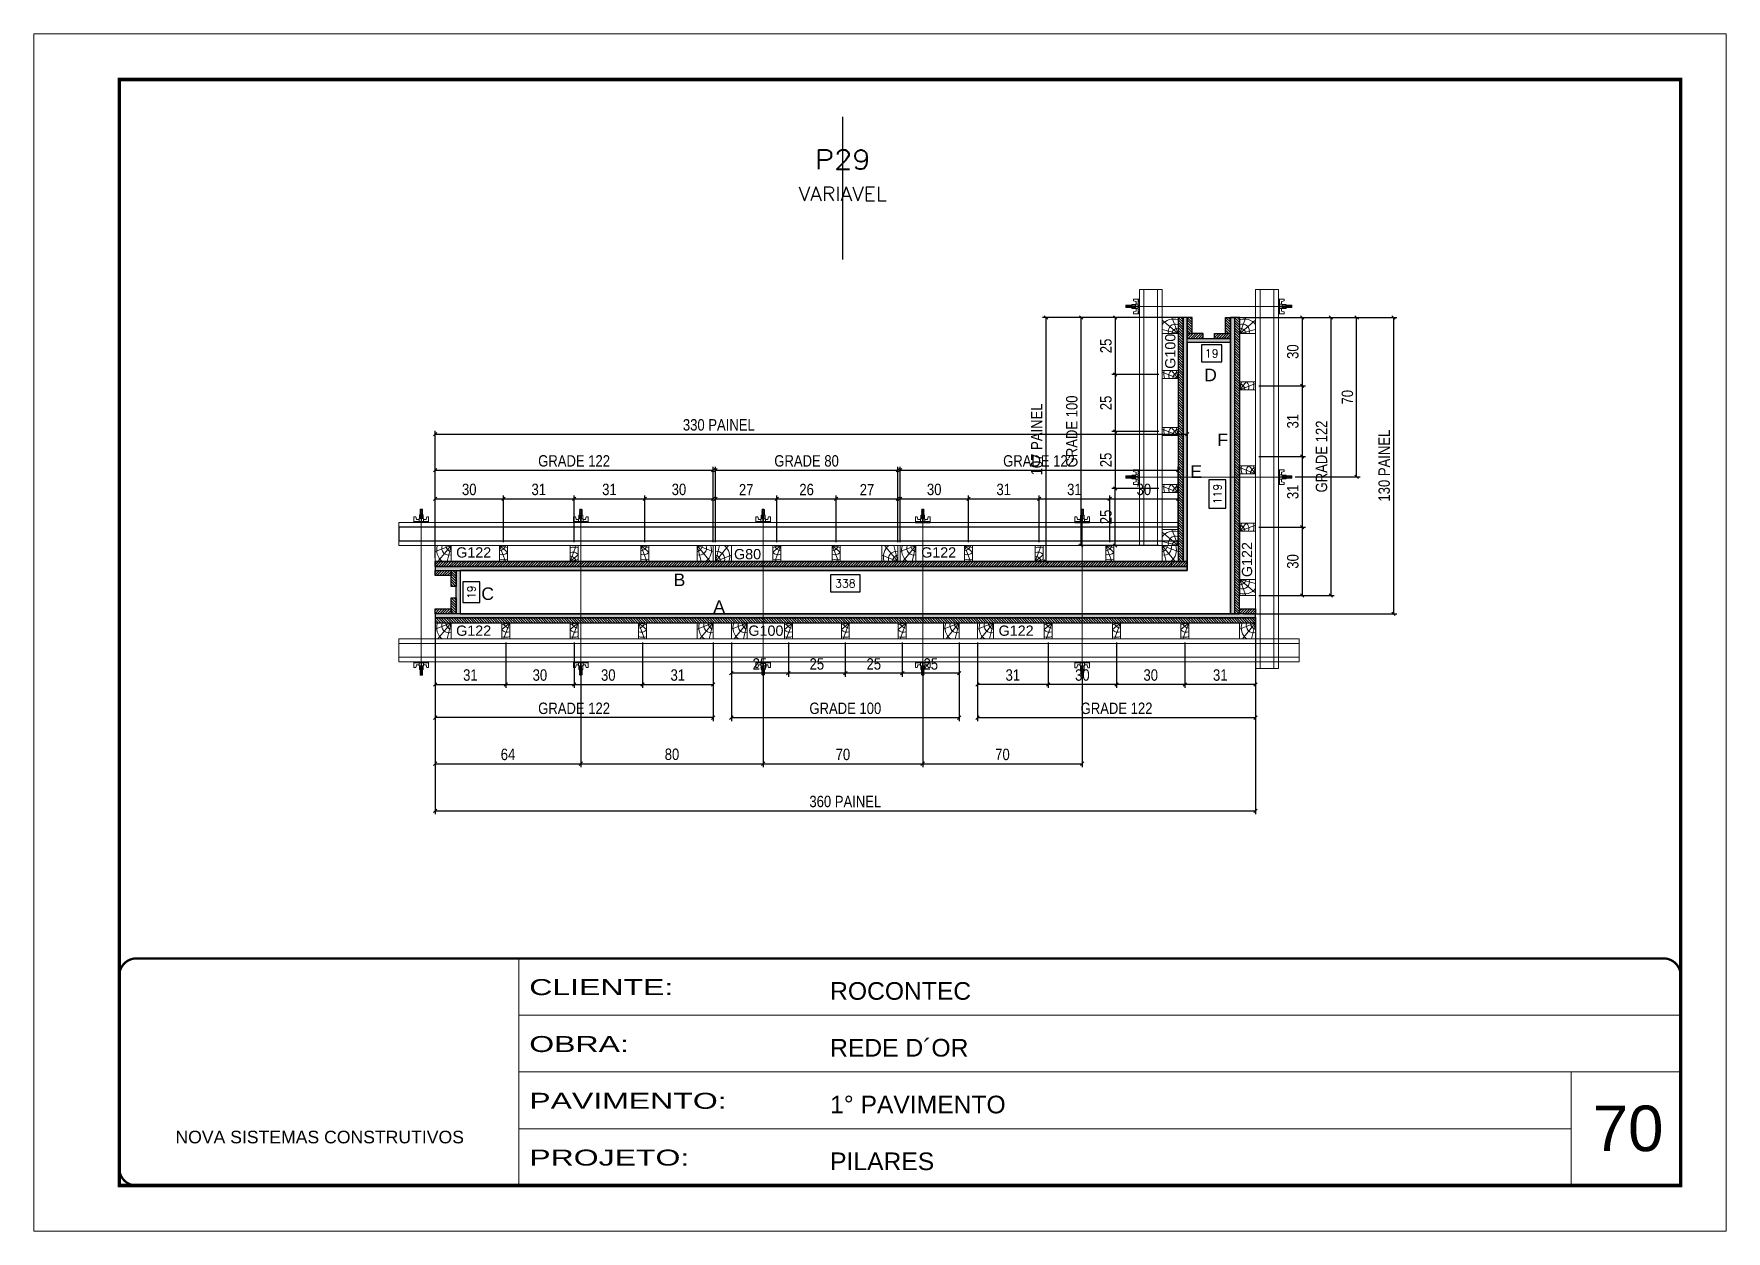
# Model space of a CAD drawing. Extents: x 2949 to 9203, y -16089 to 12527.
# Drawn here: x 4534 to 6019, y -8049 to -6999 of the extents above; entities that cross this region are included whole.
import ezdxf
from ezdxf.enums import TextEntityAlignment as Align

# ---------------------------------------------------------------- set-up
doc = ezdxf.new("R2010")
doc.units = 0
for name, pattern in [('CONTINUO', [0]), ('DASHED', [0.75, 0.5, -0.25]), ('HIDDEN', [0.375, 0.25, -0.125])]:
    doc.linetypes.add(name, pattern=pattern)
for name, color, linetype, lineweight in [('CARIMBO', 255, 'Continuous', 9), ('CONCRETO', 251, 'Continuous', 25), ('Folhas', 255, 'Continuous', 9), ('Hachura', 251, 'Continuous', 9), ('Madeira', 126, 'Continuous', 18), ('Perfil Metálico', 224, 'Continuous', 18), ('SARRAFO DE PRESSAO', 251, 'DASHED', 9), ('Texto Seção', 7, 'Continuous', 15)]:
    doc.layers.add(name, color=color, linetype=linetype, lineweight=lineweight)
for name, color, linetype in [('COTA', 241, 'Continuous'), ('MEIO_PONT', 93, 'Continuous'), ('Painéis', 200, 'Continuous'), ('SARRAFO', 251, 'Continuous'), ('Texto de Titulo', 7, 'Continuous'), ('Texto Qtd Sarr', 242, 'Continuous'), ('TEXTO_GERAL', 7, 'Continuous')]:
    doc.layers.add(name, color=color, linetype=linetype)
doc.styles.add('ARIAL', font='arial.ttf')
doc.styles.add('COTA TECNICA 2X', font='techl___.ttf', dxfattribs={"height": 10})
doc.styles.add('ROMANS', font='romans.shx')
doc.styles.add('SANSSERIF', font='sas_____.pfb')
doc.styles.add('Tecnologia', font='')
doc.styles.get('Tecnologia').set_extended_font_data('Forgotten Futurist')
doc.dimstyles.new('Cota Seção interna', dxfattribs={"dimtxt": 7, "dimasz": 6, "dimexe": 0.18, "dimexo": 2, "dimgap": -4, "dimtad": 3, "dimdec": 1, "dimlfac": 0.5, "dimzin": 12, "dimdsep": 46, "dimtxsty": 'ROMANS', "dimblk": 'ARCHTICK', "dimcen": 0.09, "dimse1": 1, "dimse2": 1, "dimsd1": 1, "dimsd2": 1, "dimclrd": 180, "dimclre": 5, "dimclrt": 1, "dimadec": 0, "dimazin": 3, "dimtfac": 1, "dimtdec": 1, "dimtofl": 0, "dimtmove": 0, "dimatfit": 3, "dimldrblk": 'ARCHTICK', "dimfxl": 1, "dimtolj": 1, "dimtzin": 0, "dimarcsym": 0})
doc.dimstyles.new('SECAO PILAR', dxfattribs={"dimtxt": 10, "dimasz": 3, "dimexe": 3, "dimexo": 3, "dimgap": 3, "dimtad": 1, "dimdec": 1, "dimlfac": 0.5, "dimzin": 12, "dimdsep": 46, "dimtxsty": 'COTA TECNICA 2X', "dimblk1": 'OBLIQUE', "dimblk2": 'OBLIQUE', "dimsah": 1, "dimcen": 0.9, "dimclrd": 256, "dimclre": 256, "dimclrt": 256, "dimadec": 1, "dimazin": 3, "dimtfac": 1, "dimtdec": 1, "dimtmove": 0, "dimatfit": 3, "dimfxl": 1, "dimtolj": 1, "dimtzin": 12, "dimarcsym": 0})
pattern_1 = [(315, (29118.326, -16696.1738), (1.12253202, 1.12253202), [])]
pattern_2 = [(45, (15360.4696, 15337.5862), (-1.12253202, 1.12253202), [])]
pattern_3 = [(315, (29126.326, -16667.1738), (1.12253202, 1.12253202), [])]

msp = doc.modelspace()

# ---------------------------------------------------------------- texts
at = {"layer": 'CARIMBO', "style": 'ARIAL'}
msp.add_text('70', height=40, dxfattribs=at).set_placement((5901.89, -7978.9))
at = {"layer": 'Texto Seção', "color": 0, "linetype": 'Continuous', "style": 'SANSSERIF'}
msp.add_text('G100', height=9, rotation=90, dxfattribs=at).set_placement((5531.24, -7292.79), align=Align.MIDDLE_LEFT)
for s, p in [('G122', (4904.58, -7522.43)), ('G100', (5161.05, -7522.43)), ('G122', (5380.6, -7522.43))]:
    msp.add_text(s, height=9, dxfattribs=at).set_placement(p, align=Align.MIDDLE_LEFT)
at = {"layer": 'TEXTO_GERAL', "style": 'ARIAL'}
for s, p in [('D', (5566.51, -7298.17)), ('F', (5577.29, -7355.12)), ('E', (5553.94, -7382.93)), ('C', (4932.26, -7490.01)), ('B', (5100.58, -7477.84)), ('A', (5135.38, -7501.35))]:
    msp.add_text(s, height=11, dxfattribs=at).set_placement(p, align=Align.MIDDLE_CENTER)
at = {"layer": 'TEXTO_GERAL', "color": 0, "linetype": 'Continuous', "style": 'SANSSERIF'}
for s, p in [('G122', (4904.61, -7453.81)), ('G80', (5148.44, -7455.32)), ('G122', (5312.61, -7453.81))]:
    msp.add_text(s, height=9, dxfattribs=at).set_placement(p, align=Align.MIDDLE_LEFT)
msp.add_text('G122', height=9, rotation=90, dxfattribs=at).set_placement((5598.58, -7475.46), align=Align.MIDDLE_LEFT)

# ---------------------------------------------------------------- blocks, each defined once
blk = doc.blocks.new('9999999999')
at = {"color": 30, "linetype": 'CONTINUO'}
for p, q in [((98564.6, 34230.2), (98564.6, 34429.4)), ((98564.6, 34379.6), (99584, 34379.6)), ((98564.6, 34329.8), (99488, 34329.8)), ((99584, 34329.8), (99488, 34329.8)), ((99488, 34329.8), (99488, 34230.2)), ((98564.6, 34280), (99488, 34280))]:
    blk.add_line(p, q, dxfattribs=at)
at = {"color": 30, "linetype": 'CONTINUO', "const_width": 2}
blk.add_lwpolyline([(99584, 34230.2), (99584, 34414.4, 0.414214), (99569, 34429.4), (98229, 34429.4, 0.414214), (98214, 34414.4), (98214, 34245.2, 0.414214), (98229, 34230.2), (99584, 34230.2)], format="xyb", dxfattribs=at)
at = {"layer": 'Folhas'}
blk.add_lwpolyline([(98139, 34190.2), (99624, 34190.2), (99624, 35240.2), (98139, 35240.2)], close=True, dxfattribs=at)
at = {"layer": 'Folhas', "color": 30, "const_width": 3}
blk.add_lwpolyline([(98214, 34230.2), (99584, 34230.2), (99584, 35200.2), (98214, 35200.2)], close=True, dxfattribs=at)
at = {"color": 7, "linetype": 'Continuous', "ltscale": 5, "style": 'ARIAL'}
for s, height, p in [('ROCONTEC', 15.48, (98837.7, 34393.1)), ('REDE D´OR', 15.48, (98837.7, 34343.3)), ('1° PAVIMENTO', 15.483, (98837.7, 34293.5)), ('NOVA SISTEMAS CONSTRUTIVOS', 11.059, (98263.2, 34267.2)), ('PILARES', 15.48, (98837.7, 34243.7))]:
    blk.add_text(s, height=height, dxfattribs=at).set_placement(p)
at = {"layer": 'Folhas', "color": 7, "style": 'Tecnologia', "width": 1.5}
for s, p in [('CLIENTE:', (98573.7, 34397.2)), ('OBRA:', (98573.7, 34347.3)), ('PAVIMENTO:', (98573.7, 34297.5)), ('PROJETO:', (98573.7, 34247.7))]:
    blk.add_text(s, height=14, dxfattribs=at).set_placement(p)
blk = doc.blocks.new('*D2524')
at = {"layer": 'COTA', "color": 180, "lineweight": -2, "transparency": 16777216}
for p, q in [((4925.5, -7479.7), (4910.5, -7479.7)), ((4910.5, -7479.7), (4910.5, -7497.7)), ((4925.5, -7497.7), (4925.5, -7479.7)), ((4910.5, -7497.7), (4925.5, -7497.7))]:
    blk.add_line(p, q, dxfattribs=at)
at = {"layer": 'Defpoints', "color": 0, "transparency": 16777216}
for p in [(4908.5, -7469.7), (4929.5, -7469.7), (4908.5, -7507.7)]:
    blk.add_point(p, dxfattribs=at)
at = {"layer": 'COTA', "color": 1, "transparency": 16777216, "insert": (4918, -7488.7), "char_height": 7, "attachment_point": 5, "rotation": 90, "style": 'ROMANS'}
blk.add_mtext('\\A1;19', dxfattribs=at)
blk = doc.blocks.new('_ArchTick')
at = {"color": 0, "linetype": 'ByBlock', "const_width": 0.15}
blk.add_lwpolyline([(-0.5, -0.5), (0.5, 0.5)], dxfattribs=at)
blk = doc.blocks.new('*D2525')
at = {"layer": 'COTA', "color": 180, "lineweight": -2, "transparency": 16777216}
for p, q in [((5576.6, -7271.8), (5558.6, -7271.8)), ((5558.6, -7271.8), (5558.6, -7286.8)), ((5576.6, -7286.8), (5576.6, -7271.8)), ((5558.6, -7286.8), (5576.6, -7286.8))]:
    blk.add_line(p, q, dxfattribs=at)
at = {"layer": 'Defpoints', "color": 0, "transparency": 16777216}
for p in [(5546.1, -7269.7), (5584.1, -7269.7), (5584.1, -7290.8)]:
    blk.add_point(p, dxfattribs=at)
at = {"layer": 'COTA', "color": 1, "transparency": 16777216, "insert": (5567.6, -7279.3), "char_height": 7, "attachment_point": 5, "style": 'ROMANS'}
blk.add_mtext('\\A1;19', dxfattribs=at)
blk = doc.blocks.new('*D2550')
at = {"layer": 'COTA', "color": 180, "lineweight": -2, "transparency": 16777216}
for p, q in [((5259.1, -7473.5), (5233.1, -7473.5)), ((5233.1, -7473.5), (5233.1, -7488.5)), ((5259.1, -7488.5), (5259.1, -7473.5)), ((5233.1, -7488.5), (5259.1, -7488.5))]:
    blk.add_line(p, q, dxfattribs=at)
at = {"layer": 'Defpoints', "color": 0, "transparency": 16777216}
for p in [(4908.1, -7492.5), (4908.1, -7507.7), (5584.1, -7507.7)]:
    blk.add_point(p, dxfattribs=at)
at = {"layer": 'COTA', "color": 1, "transparency": 16777216, "insert": (5246.1, -7481), "char_height": 7, "attachment_point": 5, "style": 'ROMANS'}
blk.add_mtext('\\A1;338', dxfattribs=at)
blk = doc.blocks.new('C')
at = {"layer": 'Hachura', "color": 0}
for p, q in [((0, 3.22), (0, -3.22)), ((0.45, 3.22), (0, 3.22)), ((0.46, 3.16), (0, 3.16)), ((0.46, 3.05), (0, 3.05)), ((0.46, 2.88), (0, 2.88)), ((0, 2.75), (0, -1.16)), ((0.46, 2.65), (0, 2.65)), ((0.46, 2.23), (0, 2.23)), ((0.46, 1.51), (0, 1.51)), ((0.39, 0.49), (0.17, 0.49)), ((0.45, -3.23), (0.45, 3.22)), ((0.45, 3.22), (2.58, 3.22)), ((1.74, 0.97), (0.45, 0.97)), ((1.45, 0.1), (0.45, 0.1)), ((1.35, 1.94), (1.35, 0.96)), ((2.58, 2.39), (1.47, 2.09)), ((1.74, -0.97), (1.74, 0.97)), ((1.74, 0.97), (1.74, 0.84)), ((1.74, 0.97), (1.74, 0.84)), ((1.74, 0.84), (3.35, 0.84)), ((3.35, 0.45), (1.74, 0.45)), ((2.58, 3.22), (2.58, 2.39)), ((3.32, 0.84), (3.32, -0.84)), ((3.35, 0.84), (3.35, -0.84)), ((3.68, 0.45), (3.35, 0.45)), ((3.84, -0.52), (3.35, 0.45)), ((3.35, 0.06), (3.67, -0.57)), ((3.68, 0.45), (4.16, -0.52)), ((3.72, 0.5), (4.25, -0.57)), ((4.37, -0.55), (3.83, 0.53)), ((4.15, 0.45), (3.93, 0.45)), ((4.42, -0.52), (3.93, 0.45)), ((4.15, 0.45), (4.26, 0.45)), ((4.26, 0.45), (4.74, -0.52)), ((4.3, 0.5), (4.83, -0.57)), ((4.95, -0.55), (4.41, 0.53)), ((4.51, 0.45), (4.84, 0.45)), ((5, -0.52), (4.51, 0.45)), ((4.84, 0.45), (5.32, -0.52)), ((4.88, 0.5), (5.41, -0.57)), ((5.53, -0.55), (4.99, 0.53)), ((5.58, -0.52), (5.09, 0.45)), ((5.42, 0.45), (5.09, 0.45)), ((5.58, -0.52), (5.09, 0.45)), ((5.42, 0.45), (5.74, -0.19)), ((5.46, 0.5), (5.74, -0.07)), ((5.74, 0.19), (5.57, 0.53)), ((5.74, 0.32), (5.68, 0.45)), ((5.68, 0.45), (5.74, 0.45)), ((5.74, 0.45), (5.9, 0.29)), ((5.74, 0.45), (5.74, -0.52)), ((5.9, -0.36), (5.9, 0.29)), ((0.45, 0), (0, 0)), ((0.46, -1.52), (0, -1.52)), ((0.46, -2.23), (0, -2.23)), ((0.46, -2.65), (0, -2.65)), ((0.46, -2.88), (0, -2.88)), ((0.46, -3.05), (0, -3.05)), ((0.46, -3.16), (0, -3.16)), ((0, -3.22), (2.57, -3.22)), ((0.08, -0.48), (0.29, -0.48)), ((0.29, -0.48), (0.4, -0.48)), ((0.45, 0), (0.45, -0.97)), ((0.45, -0.16), (1.45, -0.16)), ((0.45, -0.65), (0.45, -0.32)), ((0.45, -3.23), (0.45, -0.65)), ((0.45, -0.97), (1.74, -0.97)), ((1.35, -1.94), (1.35, -0.97)), ((2.58, -2.39), (1.47, -2.1)), ((3.35, -0.32), (1.74, -0.32)), ((3.35, -0.84), (1.74, -0.84)), ((2.58, -3.23), (2.58, -2.39)), ((3.35, -0.07), (3.58, -0.52)), ((3.35, -0.52), (3.58, -0.52)), ((3.84, -0.52), (4.16, -0.52)), ((4.42, -0.52), (4.74, -0.52)), ((4.63, -0.52), (4.74, -0.52)), ((5, -0.52), (5.32, -0.52)), ((5.58, -0.52), (5.74, -0.52)), ((5.74, -0.52), (5.9, -0.36)), ((5.74, -0.52), (5.74, -0.52))]:
    blk.add_line(p, q, dxfattribs=at)
for centre, radius, start, end in [((1.52, 1.94), 0.161, 104.74356, 180), ((1.44, -0.03), 0.129, 272.69497, 87.30503), ((3.81, 0.39), 0.143, 25.56881, 154.43119), ((4.39, 0.39), 0.143, 25.56881, 154.43119), ((4.97, 0.39), 0.143, 25.56881, 154.43119), ((5.55, 0.39), 0.143, 25.56881, 154.43119), ((0.17, -0.37), 0.174, 221.74404, 317.85924), ((1.52, -1.94), 0.161, 180, 255.25644), ((3.71, -0.4), 0.174, 222.14076, 318.25596), ((4.29, -0.4), 0.174, 222.14076, 318.25596), ((4.87, -0.4), 0.174, 222.14076, 318.25596), ((5.45, -0.4), 0.174, 222.14076, 318.25596), ((5.61, -0.4), 0.174, 317.85924, 318.25596)]:
    blk.add_arc(centre, radius, start, end, dxfattribs=at)
blk = doc.blocks.new('titulo1')
at = {"layer": 'Defpoints', "color": 252, "linetype": 'HIDDEN', "ltscale": 2}
blk.add_line((0, 0), (0, 125), dxfattribs=at)
at = {"layer": 'Defpoints', "style": 'ROMANS', "oblique": 15}
blk.add_attdef('FOLHA', text='', height=10, dxfattribs=at).set_placement((0, 15.6), align=Align.MIDDLE_CENTER)
at = {"layer": 'Texto Qtd Sarr', "color": 3, "style": 'ROMANS', "oblique": 15}
for tag, height, p in [('TITULO', 17, (0, 71.4)), ('SEÇÃO', 12, (0, 41.5))]:
    blk.add_attdef(tag, text='', height=height, dxfattribs=at).set_placement(p, align=Align.MIDDLE_CENTER)
blk = doc.blocks.new('_Oblique')
at = {"color": 0, "linetype": 'ByBlock', "lineweight": -2}
blk.add_line((-0.5, -0.5), (0.5, 0.5), dxfattribs=at)
blk = doc.blocks.new('*D2551')
at = {"layer": 'COTA', "lineweight": -2, "transparency": 16777216}
for p, q in [((4886.1, -7458.7), (4886.1, -7347.2)), ((4886.1, -7350.2), (5546.1, -7350.2)), ((5546.1, -7458.7), (5546.1, -7347.2))]:
    blk.add_line(p, q, dxfattribs=at)
at = {"layer": 'Defpoints', "color": 0, "transparency": 16777216}
for p in [(5546.1, -7350.2), (4886.1, -7461.7), (5546.1, -7461.7)]:
    blk.add_point(p, dxfattribs=at)
at = {"layer": 'COTA', "lineweight": -2, "transparency": 16777216, "xscale": 3, "yscale": 3, "zscale": 3, "rotation": 180}
blk.add_blockref('_Oblique', (4886.1, -7350.2), dxfattribs=at)
at = {"layer": 'COTA', "lineweight": -2, "transparency": 16777216, "xscale": 3, "yscale": 3, "zscale": 3}
blk.add_blockref('_Oblique', (5546.1, -7350.2), dxfattribs=at)
at = {"layer": 'COTA', "transparency": 16777216, "insert": (5135.1, -7342), "char_height": 10, "attachment_point": 5, "style": 'COTA TECNICA 2X'}
blk.add_mtext('\\A1;330 PAINEL', dxfattribs=at)
blk = doc.blocks.new('*D2552')
at = {"layer": 'COTA', "lineweight": -2, "transparency": 16777216}
for p, q in [((5595.1, -7247.7), (5730.2, -7247.7)), ((5727.2, -7247.7), (5727.2, -7507.7)), ((5595.1, -7507.7), (5730.2, -7507.7))]:
    blk.add_line(p, q, dxfattribs=at)
at = {"layer": 'Defpoints', "color": 0, "transparency": 16777216}
for p in [(5592.1, -7247.7), (5592.1, -7507.7), (5727.2, -7507.7)]:
    blk.add_point(p, dxfattribs=at)
at = {"layer": 'COTA', "lineweight": -2, "transparency": 16777216, "xscale": 3, "yscale": 3, "zscale": 3}
for p, rotation in [((5727.2, -7247.7), 90), ((5727.2, -7507.7), 270)]:
    blk.add_blockref('_Oblique', p, dxfattribs=dict(at, rotation=rotation))
at = {"layer": 'COTA', "transparency": 16777216, "insert": (5719, -7377.7), "char_height": 10, "attachment_point": 5, "rotation": 90, "style": 'COTA TECNICA 2X'}
blk.add_mtext('\\A1;130 PAINEL', dxfattribs=at)
blk = doc.blocks.new('*D2553')
at = {"layer": 'COTA', "lineweight": -2, "transparency": 16777216}
for p, q in [((5543.1, -7247.7), (5419.2, -7247.7)), ((5422.2, -7461.7), (5422.2, -7247.7)), ((5543.1, -7461.7), (5419.2, -7461.7))]:
    blk.add_line(p, q, dxfattribs=at)
at = {"layer": 'Defpoints', "color": 0, "transparency": 16777216}
for p in [(5422.2, -7247.7), (5546.1, -7247.7), (5546.1, -7461.7)]:
    blk.add_point(p, dxfattribs=at)
at = {"layer": 'COTA', "lineweight": -2, "transparency": 16777216, "xscale": 3, "yscale": 3, "zscale": 3}
for p, rotation in [((5422.2, -7247.7), 90), ((5422.2, -7461.7), 270)]:
    blk.add_blockref('_Oblique', p, dxfattribs=dict(at, rotation=rotation))
at = {"layer": 'COTA', "transparency": 16777216, "insert": (5414.1, -7354.7), "char_height": 10, "attachment_point": 5, "rotation": 90, "style": 'COTA TECNICA 2X'}
blk.add_mtext('\\A1;107 PAINEL', dxfattribs=at)
blk = doc.blocks.new('PONTALETE')
at = {"layer": 'Madeira'}
for q in [(2.71, 7), (7, 5.76), (7, 1.74)]:
    blk.add_line((0, 0), q, dxfattribs=at)
blk.add_lwpolyline([(0, 0), (7, 0), (7, 7), (0, 7)], close=True, dxfattribs=at)
for centre, radius, start, end in [((2.04, 0.06), 6.23, 37.28179, 109.09128), ((1.09, 0.9), 3.19, 343.60304, 109.98471), ((-0.21, -0.78), 3.09, 14.63219, 86.0383)]:
    blk.add_arc(centre, radius, start, end, dxfattribs=at)
blk = doc.blocks.new('MEIO PONTALETE')
at = {"layer": 'Madeira'}
for q in [(2.71, 7), (3.5, 2.88), (3.5, 0.87)]:
    blk.add_line((0, 0), q, dxfattribs=at)
blk.add_lwpolyline([(0, 0), (3.5, 0), (3.5, 7), (0, 7)], close=True, dxfattribs=at)
for centre, radius, start, end in [((2.04, 0.06), 6.23, 76.44987, 109.09128), ((1.09, 0.9), 3.19, 40.90626, 109.98471), ((-0.21, -0.78), 3.09, 14.63219, 86.0383)]:
    blk.add_arc(centre, radius, start, end, dxfattribs=at)
blk = doc.blocks.new('*D2554')
at = {"layer": 'COTA', "lineweight": -2, "transparency": 16777216}
for p, q in [((4886.1, -7444.7), (4886.1, -7403.8)), ((4886.1, -7406.8), (4946.1, -7406.8)), ((4946.1, -7444.7), (4946.1, -7403.8))]:
    blk.add_line(p, q, dxfattribs=at)
at = {"layer": 'Defpoints', "color": 0, "transparency": 16777216}
for p in [(4946.1, -7406.8), (4886.1, -7447.7), (4946.1, -7447.7)]:
    blk.add_point(p, dxfattribs=at)
at = {"layer": 'COTA', "lineweight": -2, "transparency": 16777216, "xscale": 3, "yscale": 3, "zscale": 3, "rotation": 180}
blk.add_blockref('_Oblique', (4886.1, -7406.8), dxfattribs=at)
at = {"layer": 'COTA', "lineweight": -2, "transparency": 16777216, "xscale": 3, "yscale": 3, "zscale": 3}
blk.add_blockref('_Oblique', (4946.1, -7406.8), dxfattribs=at)
at = {"layer": 'COTA', "transparency": 16777216, "insert": (4916.1, -7398.6), "char_height": 10, "attachment_point": 5, "style": 'COTA TECNICA 2X'}
blk.add_mtext('\\A1;30', dxfattribs=at)
blk = doc.blocks.new('*D2555')
at = {"layer": 'COTA', "lineweight": -2, "transparency": 16777216}
for p, q in [((4946.1, -7444.7), (4946.1, -7403.8)), ((4946.1, -7406.8), (5008.1, -7406.8)), ((5008.1, -7444.7), (5008.1, -7403.8))]:
    blk.add_line(p, q, dxfattribs=at)
at = {"layer": 'Defpoints', "color": 0, "transparency": 16777216}
for p in [(5008.1, -7406.8), (4946.1, -7447.7), (5008.1, -7447.7)]:
    blk.add_point(p, dxfattribs=at)
at = {"layer": 'COTA', "lineweight": -2, "transparency": 16777216, "xscale": 3, "yscale": 3, "zscale": 3, "rotation": 180}
blk.add_blockref('_Oblique', (4946.1, -7406.8), dxfattribs=at)
at = {"layer": 'COTA', "lineweight": -2, "transparency": 16777216, "xscale": 3, "yscale": 3, "zscale": 3}
blk.add_blockref('_Oblique', (5008.1, -7406.8), dxfattribs=at)
at = {"layer": 'COTA', "transparency": 16777216, "insert": (4977.1, -7398.6), "char_height": 10, "attachment_point": 5, "style": 'COTA TECNICA 2X'}
blk.add_mtext('\\A1;31', dxfattribs=at)
blk = doc.blocks.new('*D2556')
at = {"layer": 'COTA', "lineweight": -2, "transparency": 16777216}
for p, q in [((5008.1, -7444.7), (5008.1, -7403.8)), ((5008.1, -7406.8), (5070.1, -7406.8)), ((5070.1, -7444.7), (5070.1, -7403.8))]:
    blk.add_line(p, q, dxfattribs=at)
at = {"layer": 'Defpoints', "color": 0, "transparency": 16777216}
for p in [(5070.1, -7406.8), (5008.1, -7447.7), (5070.1, -7447.7)]:
    blk.add_point(p, dxfattribs=at)
at = {"layer": 'COTA', "lineweight": -2, "transparency": 16777216, "xscale": 3, "yscale": 3, "zscale": 3, "rotation": 180}
blk.add_blockref('_Oblique', (5008.1, -7406.8), dxfattribs=at)
at = {"layer": 'COTA', "lineweight": -2, "transparency": 16777216, "xscale": 3, "yscale": 3, "zscale": 3}
blk.add_blockref('_Oblique', (5070.1, -7406.8), dxfattribs=at)
at = {"layer": 'COTA', "transparency": 16777216, "insert": (5039.1, -7398.6), "char_height": 10, "attachment_point": 5, "style": 'COTA TECNICA 2X'}
blk.add_mtext('\\A1;31', dxfattribs=at)
blk = doc.blocks.new('*D2557')
at = {"layer": 'COTA', "lineweight": -2, "transparency": 16777216}
for p, q in [((5070.1, -7444.7), (5070.1, -7403.8)), ((5070.1, -7406.8), (5130.1, -7406.8)), ((5130.1, -7444.7), (5130.1, -7403.8))]:
    blk.add_line(p, q, dxfattribs=at)
at = {"layer": 'Defpoints', "color": 0, "transparency": 16777216}
for p in [(5130.1, -7406.8), (5070.1, -7447.7), (5130.1, -7447.7)]:
    blk.add_point(p, dxfattribs=at)
at = {"layer": 'COTA', "lineweight": -2, "transparency": 16777216, "xscale": 3, "yscale": 3, "zscale": 3, "rotation": 180}
blk.add_blockref('_Oblique', (5070.1, -7406.8), dxfattribs=at)
at = {"layer": 'COTA', "lineweight": -2, "transparency": 16777216, "xscale": 3, "yscale": 3, "zscale": 3}
blk.add_blockref('_Oblique', (5130.1, -7406.8), dxfattribs=at)
at = {"layer": 'COTA', "transparency": 16777216, "insert": (5100.1, -7398.6), "char_height": 10, "attachment_point": 5, "style": 'COTA TECNICA 2X'}
blk.add_mtext('\\A1;30', dxfattribs=at)
blk = doc.blocks.new('*D2558')
at = {"layer": 'COTA', "lineweight": -2, "transparency": 16777216}
for p, q in [((4886.1, -7444.7), (4886.1, -7378.7)), ((5130.1, -7444.7), (5130.1, -7378.7)), ((4886.1, -7381.7), (5130.1, -7381.7))]:
    blk.add_line(p, q, dxfattribs=at)
at = {"layer": 'Defpoints', "color": 0, "transparency": 16777216}
for p in [(5130.1, -7381.7), (4886.1, -7447.7), (5130.1, -7447.7)]:
    blk.add_point(p, dxfattribs=at)
at = {"layer": 'COTA', "lineweight": -2, "transparency": 16777216, "xscale": 3, "yscale": 3, "zscale": 3, "rotation": 180}
blk.add_blockref('_Oblique', (4886.1, -7381.7), dxfattribs=at)
at = {"layer": 'COTA', "lineweight": -2, "transparency": 16777216, "xscale": 3, "yscale": 3, "zscale": 3}
blk.add_blockref('_Oblique', (5130.1, -7381.7), dxfattribs=at)
at = {"layer": 'COTA', "transparency": 16777216, "insert": (5008.1, -7373.6), "char_height": 10, "attachment_point": 5, "style": 'COTA TECNICA 2X'}
blk.add_mtext('\\A1;GRADE 122', dxfattribs=at)
blk = doc.blocks.new('*D2526')
at = {"layer": 'COTA', "lineweight": -2, "transparency": 16777216}
for p, q in [((5294.1, -7444.7), (5294.1, -7403.8)), ((5294.1, -7406.8), (5354.1, -7406.8)), ((5354.1, -7444.7), (5354.1, -7403.8))]:
    blk.add_line(p, q, dxfattribs=at)
at = {"layer": 'Defpoints', "color": 0, "transparency": 16777216}
for p in [(5354.1, -7406.8), (5294.1, -7447.7), (5354.1, -7447.7)]:
    blk.add_point(p, dxfattribs=at)
at = {"layer": 'COTA', "lineweight": -2, "transparency": 16777216, "xscale": 3, "yscale": 3, "zscale": 3, "rotation": 180}
blk.add_blockref('_Oblique', (5294.1, -7406.8), dxfattribs=at)
at = {"layer": 'COTA', "lineweight": -2, "transparency": 16777216, "xscale": 3, "yscale": 3, "zscale": 3}
blk.add_blockref('_Oblique', (5354.1, -7406.8), dxfattribs=at)
at = {"layer": 'COTA', "transparency": 16777216, "insert": (5324.1, -7398.6), "char_height": 10, "attachment_point": 5, "style": 'COTA TECNICA 2X'}
blk.add_mtext('\\A1;30', dxfattribs=at)
blk = doc.blocks.new('*D2527')
at = {"layer": 'COTA', "lineweight": -2, "transparency": 16777216}
for p, q in [((5354.1, -7444.7), (5354.1, -7403.8)), ((5354.1, -7406.8), (5416.1, -7406.8)), ((5416.1, -7444.7), (5416.1, -7403.8))]:
    blk.add_line(p, q, dxfattribs=at)
at = {"layer": 'Defpoints', "color": 0, "transparency": 16777216}
for p in [(5416.1, -7406.8), (5354.1, -7447.7), (5416.1, -7447.7)]:
    blk.add_point(p, dxfattribs=at)
at = {"layer": 'COTA', "lineweight": -2, "transparency": 16777216, "xscale": 3, "yscale": 3, "zscale": 3, "rotation": 180}
blk.add_blockref('_Oblique', (5354.1, -7406.8), dxfattribs=at)
at = {"layer": 'COTA', "lineweight": -2, "transparency": 16777216, "xscale": 3, "yscale": 3, "zscale": 3}
blk.add_blockref('_Oblique', (5416.1, -7406.8), dxfattribs=at)
at = {"layer": 'COTA', "transparency": 16777216, "insert": (5385.1, -7398.6), "char_height": 10, "attachment_point": 5, "style": 'COTA TECNICA 2X'}
blk.add_mtext('\\A1;31', dxfattribs=at)
blk = doc.blocks.new('*D2528')
at = {"layer": 'COTA', "lineweight": -2, "transparency": 16777216}
for p, q in [((5416.1, -7444.7), (5416.1, -7403.8)), ((5416.1, -7406.8), (5478.1, -7406.8)), ((5478.1, -7444.7), (5478.1, -7403.8))]:
    blk.add_line(p, q, dxfattribs=at)
at = {"layer": 'Defpoints', "color": 0, "transparency": 16777216}
for p in [(5478.1, -7406.8), (5416.1, -7447.7), (5478.1, -7447.7)]:
    blk.add_point(p, dxfattribs=at)
at = {"layer": 'COTA', "lineweight": -2, "transparency": 16777216, "xscale": 3, "yscale": 3, "zscale": 3, "rotation": 180}
blk.add_blockref('_Oblique', (5416.1, -7406.8), dxfattribs=at)
at = {"layer": 'COTA', "lineweight": -2, "transparency": 16777216, "xscale": 3, "yscale": 3, "zscale": 3}
blk.add_blockref('_Oblique', (5478.1, -7406.8), dxfattribs=at)
at = {"layer": 'COTA', "transparency": 16777216, "insert": (5447.1, -7398.6), "char_height": 10, "attachment_point": 5, "style": 'COTA TECNICA 2X'}
blk.add_mtext('\\A1;31', dxfattribs=at)
blk = doc.blocks.new('*D2529')
at = {"layer": 'COTA', "lineweight": -2, "transparency": 16777216}
for p, q in [((5478.1, -7444.7), (5478.1, -7403.8)), ((5478.1, -7406.8), (5538.1, -7406.8)), ((5538.1, -7444.7), (5538.1, -7403.8))]:
    blk.add_line(p, q, dxfattribs=at)
at = {"layer": 'Defpoints', "color": 0, "transparency": 16777216}
for p in [(5538.1, -7406.8), (5478.1, -7447.7), (5538.1, -7447.7)]:
    blk.add_point(p, dxfattribs=at)
at = {"layer": 'COTA', "lineweight": -2, "transparency": 16777216, "xscale": 3, "yscale": 3, "zscale": 3, "rotation": 180}
blk.add_blockref('_Oblique', (5478.1, -7406.8), dxfattribs=at)
at = {"layer": 'COTA', "lineweight": -2, "transparency": 16777216, "xscale": 3, "yscale": 3, "zscale": 3}
blk.add_blockref('_Oblique', (5538.1, -7406.8), dxfattribs=at)
at = {"layer": 'COTA', "transparency": 16777216, "insert": (5508.1, -7398.6), "char_height": 10, "attachment_point": 5, "style": 'COTA TECNICA 2X'}
blk.add_mtext('\\A1;30', dxfattribs=at)
blk = doc.blocks.new('*D2530')
at = {"layer": 'COTA', "lineweight": -2, "transparency": 16777216}
for p, q in [((5294.1, -7444.7), (5294.1, -7378.7)), ((5538.1, -7444.7), (5538.1, -7378.7)), ((5294.1, -7381.7), (5538.1, -7381.7))]:
    blk.add_line(p, q, dxfattribs=at)
at = {"layer": 'Defpoints', "color": 0, "transparency": 16777216}
for p in [(5538.1, -7381.7), (5294.1, -7447.7), (5538.1, -7447.7)]:
    blk.add_point(p, dxfattribs=at)
at = {"layer": 'COTA', "lineweight": -2, "transparency": 16777216, "xscale": 3, "yscale": 3, "zscale": 3, "rotation": 180}
blk.add_blockref('_Oblique', (5294.1, -7381.7), dxfattribs=at)
at = {"layer": 'COTA', "lineweight": -2, "transparency": 16777216, "xscale": 3, "yscale": 3, "zscale": 3}
blk.add_blockref('_Oblique', (5538.1, -7381.7), dxfattribs=at)
at = {"layer": 'COTA', "transparency": 16777216, "insert": (5416.1, -7373.6), "char_height": 10, "attachment_point": 5, "style": 'COTA TECNICA 2X'}
blk.add_mtext('\\A1;GRADE 122', dxfattribs=at)
blk = doc.blocks.new('*D2531')
at = {"layer": 'COTA', "lineweight": -2, "transparency": 16777216}
for p, q in [((5609.1, -7247.7), (5650, -7247.7)), ((5647, -7247.7), (5647, -7307.7)), ((5609.1, -7307.7), (5650, -7307.7))]:
    blk.add_line(p, q, dxfattribs=at)
at = {"layer": 'Defpoints', "color": 0, "transparency": 16777216}
for p in [(5606.1, -7247.7), (5606.1, -7307.7), (5647, -7307.7)]:
    blk.add_point(p, dxfattribs=at)
at = {"layer": 'COTA', "lineweight": -2, "transparency": 16777216, "xscale": 3, "yscale": 3, "zscale": 3}
for p, rotation in [((5647, -7247.7), 90), ((5647, -7307.7), 270)]:
    blk.add_blockref('_Oblique', p, dxfattribs=dict(at, rotation=rotation))
at = {"layer": 'COTA', "transparency": 16777216, "insert": (5638.8, -7277.7), "char_height": 10, "attachment_point": 5, "rotation": 90, "style": 'COTA TECNICA 2X'}
blk.add_mtext('\\A1;30', dxfattribs=at)
blk = doc.blocks.new('*D2532')
at = {"layer": 'COTA', "lineweight": -2, "transparency": 16777216}
for p, q in [((5609.1, -7307.7), (5650, -7307.7)), ((5647, -7307.7), (5647, -7369.7)), ((5609.1, -7369.7), (5650, -7369.7))]:
    blk.add_line(p, q, dxfattribs=at)
at = {"layer": 'Defpoints', "color": 0, "transparency": 16777216}
for p in [(5606.1, -7307.7), (5606.1, -7369.7), (5647, -7369.7)]:
    blk.add_point(p, dxfattribs=at)
at = {"layer": 'COTA', "lineweight": -2, "transparency": 16777216, "xscale": 3, "yscale": 3, "zscale": 3}
for p, rotation in [((5647, -7307.7), 90), ((5647, -7369.7), 270)]:
    blk.add_blockref('_Oblique', p, dxfattribs=dict(at, rotation=rotation))
at = {"layer": 'COTA', "transparency": 16777216, "insert": (5638.8, -7338.7), "char_height": 10, "attachment_point": 5, "rotation": 90, "style": 'COTA TECNICA 2X'}
blk.add_mtext('\\A1;31', dxfattribs=at)
blk = doc.blocks.new('*D2533')
at = {"layer": 'COTA', "lineweight": -2, "transparency": 16777216}
for p, q in [((5609.1, -7369.7), (5650, -7369.7)), ((5647, -7369.7), (5647, -7431.7)), ((5609.1, -7431.7), (5650, -7431.7))]:
    blk.add_line(p, q, dxfattribs=at)
at = {"layer": 'Defpoints', "color": 0, "transparency": 16777216}
for p in [(5606.1, -7369.7), (5606.1, -7431.7), (5647, -7431.7)]:
    blk.add_point(p, dxfattribs=at)
at = {"layer": 'COTA', "lineweight": -2, "transparency": 16777216, "xscale": 3, "yscale": 3, "zscale": 3}
for p, rotation in [((5647, -7369.7), 90), ((5647, -7431.7), 270)]:
    blk.add_blockref('_Oblique', p, dxfattribs=dict(at, rotation=rotation))
at = {"layer": 'COTA', "transparency": 16777216, "insert": (5638.8, -7400.7), "char_height": 10, "attachment_point": 5, "rotation": 90, "style": 'COTA TECNICA 2X'}
blk.add_mtext('\\A1;31', dxfattribs=at)
blk = doc.blocks.new('*D2534')
at = {"layer": 'COTA', "lineweight": -2, "transparency": 16777216}
for p, q in [((5609.1, -7431.7), (5650, -7431.7)), ((5647, -7431.7), (5647, -7491.7)), ((5609.1, -7491.7), (5650, -7491.7))]:
    blk.add_line(p, q, dxfattribs=at)
at = {"layer": 'Defpoints', "color": 0, "transparency": 16777216}
for p in [(5606.1, -7431.7), (5606.1, -7491.7), (5647, -7491.7)]:
    blk.add_point(p, dxfattribs=at)
at = {"layer": 'COTA', "lineweight": -2, "transparency": 16777216, "xscale": 3, "yscale": 3, "zscale": 3}
for p, rotation in [((5647, -7431.7), 90), ((5647, -7491.7), 270)]:
    blk.add_blockref('_Oblique', p, dxfattribs=dict(at, rotation=rotation))
at = {"layer": 'COTA', "transparency": 16777216, "insert": (5638.8, -7461.7), "char_height": 10, "attachment_point": 5, "rotation": 90, "style": 'COTA TECNICA 2X'}
blk.add_mtext('\\A1;30', dxfattribs=at)
blk = doc.blocks.new('*D2535')
at = {"layer": 'COTA', "lineweight": -2, "transparency": 16777216}
for p, q in [((5609.1, -7247.7), (5675.1, -7247.7)), ((5672.1, -7247.7), (5672.1, -7491.7)), ((5609.1, -7491.7), (5675.1, -7491.7))]:
    blk.add_line(p, q, dxfattribs=at)
at = {"layer": 'Defpoints', "color": 0, "transparency": 16777216}
for p in [(5606.1, -7247.7), (5606.1, -7491.7), (5672.1, -7491.7)]:
    blk.add_point(p, dxfattribs=at)
at = {"layer": 'COTA', "lineweight": -2, "transparency": 16777216, "xscale": 3, "yscale": 3, "zscale": 3}
for p, rotation in [((5672.1, -7247.7), 90), ((5672.1, -7491.7), 270)]:
    blk.add_blockref('_Oblique', p, dxfattribs=dict(at, rotation=rotation))
at = {"layer": 'COTA', "transparency": 16777216, "insert": (5664, -7369.7), "char_height": 10, "attachment_point": 5, "rotation": 90, "style": 'COTA TECNICA 2X'}
blk.add_mtext('\\A1;GRADE 122', dxfattribs=at)
blk = doc.blocks.new('*D2559')
at = {"layer": 'COTA', "linetype": 'ByBlock', "lineweight": -2, "transparency": 16777216}
for p, q in [((5521.1, -7247.7), (5479.9, -7247.7)), ((5482.9, -7247.7), (5482.9, -7297.7)), ((5521.1, -7297.7), (5479.9, -7297.7))]:
    blk.add_line(p, q, dxfattribs=at)
at = {"layer": 'Defpoints', "color": 0, "linetype": 'ByBlock', "transparency": 16777216}
for p in [(5524.1, -7247.7), (5482.9, -7297.7), (5524.1, -7297.7)]:
    blk.add_point(p, dxfattribs=at)
at = {"layer": 'COTA', "linetype": 'ByBlock', "lineweight": -2, "transparency": 16777216, "xscale": 3, "yscale": 3, "zscale": 3}
for p, rotation in [((5482.9, -7247.7), 90), ((5482.9, -7297.7), 270)]:
    blk.add_blockref('_Oblique', p, dxfattribs=dict(at, rotation=rotation))
at = {"layer": 'COTA', "linetype": 'ByBlock', "transparency": 16777216, "insert": (5474.8, -7272.7), "char_height": 10, "attachment_point": 5, "rotation": 90, "style": 'COTA TECNICA 2X'}
blk.add_mtext('\\A1;25', dxfattribs=at)
blk = doc.blocks.new('*D2560')
at = {"layer": 'COTA', "linetype": 'ByBlock', "lineweight": -2, "transparency": 16777216}
for p, q in [((5521.1, -7297.7), (5479.9, -7297.7)), ((5482.9, -7297.7), (5482.9, -7347.7)), ((5521.1, -7347.7), (5479.9, -7347.7))]:
    blk.add_line(p, q, dxfattribs=at)
at = {"layer": 'Defpoints', "color": 0, "linetype": 'ByBlock', "transparency": 16777216}
for p in [(5524.1, -7297.7), (5482.9, -7347.7), (5524.1, -7347.7)]:
    blk.add_point(p, dxfattribs=at)
at = {"layer": 'COTA', "linetype": 'ByBlock', "lineweight": -2, "transparency": 16777216, "xscale": 3, "yscale": 3, "zscale": 3}
for p, rotation in [((5482.9, -7297.7), 90), ((5482.9, -7347.7), 270)]:
    blk.add_blockref('_Oblique', p, dxfattribs=dict(at, rotation=rotation))
at = {"layer": 'COTA', "linetype": 'ByBlock', "transparency": 16777216, "insert": (5474.8, -7322.7), "char_height": 10, "attachment_point": 5, "rotation": 90, "style": 'COTA TECNICA 2X'}
blk.add_mtext('\\A1;25', dxfattribs=at)
blk = doc.blocks.new('*D2561')
at = {"layer": 'COTA', "linetype": 'ByBlock', "lineweight": -2, "transparency": 16777216}
for p, q in [((5521.1, -7347.7), (5479.9, -7347.7)), ((5482.9, -7347.7), (5482.9, -7397.7)), ((5521.1, -7397.7), (5479.9, -7397.7))]:
    blk.add_line(p, q, dxfattribs=at)
at = {"layer": 'Defpoints', "color": 0, "linetype": 'ByBlock', "transparency": 16777216}
for p in [(5524.1, -7347.7), (5482.9, -7397.7), (5524.1, -7397.7)]:
    blk.add_point(p, dxfattribs=at)
at = {"layer": 'COTA', "linetype": 'ByBlock', "lineweight": -2, "transparency": 16777216, "xscale": 3, "yscale": 3, "zscale": 3}
for p, rotation in [((5482.9, -7347.7), 90), ((5482.9, -7397.7), 270)]:
    blk.add_blockref('_Oblique', p, dxfattribs=dict(at, rotation=rotation))
at = {"layer": 'COTA', "linetype": 'ByBlock', "transparency": 16777216, "insert": (5474.8, -7372.7), "char_height": 10, "attachment_point": 5, "rotation": 90, "style": 'COTA TECNICA 2X'}
blk.add_mtext('\\A1;25', dxfattribs=at)
blk = doc.blocks.new('*D2562')
at = {"layer": 'COTA', "linetype": 'ByBlock', "lineweight": -2, "transparency": 16777216}
for p, q in [((5521.1, -7397.7), (5479.9, -7397.7)), ((5482.9, -7447.7), (5482.9, -7397.7)), ((5521.1, -7447.7), (5479.9, -7447.7))]:
    blk.add_line(p, q, dxfattribs=at)
at = {"layer": 'Defpoints', "color": 0, "linetype": 'ByBlock', "transparency": 16777216}
for p in [(5482.9, -7397.7), (5524.1, -7397.7), (5524.1, -7447.7)]:
    blk.add_point(p, dxfattribs=at)
at = {"layer": 'COTA', "linetype": 'ByBlock', "lineweight": -2, "transparency": 16777216, "xscale": 3, "yscale": 3, "zscale": 3}
for p, rotation in [((5482.9, -7397.7), 90), ((5482.9, -7447.7), 270)]:
    blk.add_blockref('_Oblique', p, dxfattribs=dict(at, rotation=rotation))
at = {"layer": 'COTA', "linetype": 'ByBlock', "transparency": 16777216, "insert": (5474.8, -7422.7), "char_height": 10, "attachment_point": 5, "rotation": 90, "style": 'COTA TECNICA 2X'}
blk.add_mtext('\\A1;25', dxfattribs=at)
blk = doc.blocks.new('*D2537')
at = {"layer": 'COTA', "lineweight": -2, "transparency": 16777216}
for p, q in [((5544.1, -7532.7), (5544.1, -7572.6)), ((5606.1, -7532.7), (5606.1, -7572.6)), ((5606.1, -7569.6), (5544.1, -7569.6))]:
    blk.add_line(p, q, dxfattribs=at)
at = {"layer": 'Defpoints', "color": 0, "transparency": 16777216}
for p in [(5544.1, -7529.7), (5606.1, -7529.7), (5544.1, -7569.6)]:
    blk.add_point(p, dxfattribs=at)
at = {"layer": 'COTA', "lineweight": -2, "transparency": 16777216, "xscale": 3, "yscale": 3, "zscale": 3, "rotation": 180}
blk.add_blockref('_Oblique', (5544.1, -7569.6), dxfattribs=at)
at = {"layer": 'COTA', "lineweight": -2, "transparency": 16777216, "xscale": 3, "yscale": 3, "zscale": 3}
blk.add_blockref('_Oblique', (5606.1, -7569.6), dxfattribs=at)
at = {"layer": 'COTA', "transparency": 16777216, "insert": (5575.1, -7561.4), "char_height": 10, "attachment_point": 5, "style": 'COTA TECNICA 2X'}
blk.add_mtext('\\A1;31', dxfattribs=at)
blk = doc.blocks.new('*D2538')
at = {"layer": 'COTA', "lineweight": -2, "transparency": 16777216}
for p, q in [((5484.1, -7532.7), (5484.1, -7572.6)), ((5544.1, -7532.7), (5544.1, -7572.6)), ((5544.1, -7569.6), (5484.1, -7569.6))]:
    blk.add_line(p, q, dxfattribs=at)
at = {"layer": 'Defpoints', "color": 0, "transparency": 16777216}
for p in [(5484.1, -7529.7), (5544.1, -7529.7), (5484.1, -7569.6)]:
    blk.add_point(p, dxfattribs=at)
at = {"layer": 'COTA', "lineweight": -2, "transparency": 16777216, "xscale": 3, "yscale": 3, "zscale": 3, "rotation": 180}
blk.add_blockref('_Oblique', (5484.1, -7569.6), dxfattribs=at)
at = {"layer": 'COTA', "lineweight": -2, "transparency": 16777216, "xscale": 3, "yscale": 3, "zscale": 3}
blk.add_blockref('_Oblique', (5544.1, -7569.6), dxfattribs=at)
at = {"layer": 'COTA', "transparency": 16777216, "insert": (5514.1, -7561.4), "char_height": 10, "attachment_point": 5, "style": 'COTA TECNICA 2X'}
blk.add_mtext('\\A1;30', dxfattribs=at)
blk = doc.blocks.new('*D2539')
at = {"layer": 'COTA', "lineweight": -2, "transparency": 16777216}
for p, q in [((5424.1, -7532.7), (5424.1, -7572.6)), ((5484.1, -7532.7), (5484.1, -7572.6)), ((5484.1, -7569.6), (5424.1, -7569.6))]:
    blk.add_line(p, q, dxfattribs=at)
at = {"layer": 'Defpoints', "color": 0, "transparency": 16777216}
for p in [(5424.1, -7529.7), (5484.1, -7529.7), (5424.1, -7569.6)]:
    blk.add_point(p, dxfattribs=at)
at = {"layer": 'COTA', "lineweight": -2, "transparency": 16777216, "xscale": 3, "yscale": 3, "zscale": 3, "rotation": 180}
blk.add_blockref('_Oblique', (5424.1, -7569.6), dxfattribs=at)
at = {"layer": 'COTA', "lineweight": -2, "transparency": 16777216, "xscale": 3, "yscale": 3, "zscale": 3}
blk.add_blockref('_Oblique', (5484.1, -7569.6), dxfattribs=at)
at = {"layer": 'COTA', "transparency": 16777216, "insert": (5454.1, -7561.4), "char_height": 10, "attachment_point": 5, "style": 'COTA TECNICA 2X'}
blk.add_mtext('\\A1;30', dxfattribs=at)
blk = doc.blocks.new('*D2540')
at = {"layer": 'COTA', "lineweight": -2, "transparency": 16777216}
for p, q in [((5362.1, -7532.7), (5362.1, -7572.6)), ((5424.1, -7532.7), (5424.1, -7572.6)), ((5424.1, -7569.6), (5362.1, -7569.6))]:
    blk.add_line(p, q, dxfattribs=at)
at = {"layer": 'Defpoints', "color": 0, "transparency": 16777216}
for p in [(5362.1, -7529.7), (5424.1, -7529.7), (5362.1, -7569.6)]:
    blk.add_point(p, dxfattribs=at)
at = {"layer": 'COTA', "lineweight": -2, "transparency": 16777216, "xscale": 3, "yscale": 3, "zscale": 3, "rotation": 180}
blk.add_blockref('_Oblique', (5362.1, -7569.6), dxfattribs=at)
at = {"layer": 'COTA', "lineweight": -2, "transparency": 16777216, "xscale": 3, "yscale": 3, "zscale": 3}
blk.add_blockref('_Oblique', (5424.1, -7569.6), dxfattribs=at)
at = {"layer": 'COTA', "transparency": 16777216, "insert": (5393.1, -7561.4), "char_height": 10, "attachment_point": 5, "style": 'COTA TECNICA 2X'}
blk.add_mtext('\\A1;31', dxfattribs=at)
blk = doc.blocks.new('*D2541')
at = {"layer": 'COTA', "lineweight": -2, "transparency": 16777216}
for p, q in [((5362.1, -7532.7), (5362.1, -7601.7)), ((5606.1, -7532.7), (5606.1, -7601.7)), ((5362.1, -7598.7), (5606.1, -7598.7))]:
    blk.add_line(p, q, dxfattribs=at)
at = {"layer": 'Defpoints', "color": 0, "transparency": 16777216}
for p in [(5362.1, -7529.7), (5606.1, -7529.7), (5606.1, -7598.7)]:
    blk.add_point(p, dxfattribs=at)
at = {"layer": 'COTA', "lineweight": -2, "transparency": 16777216, "xscale": 3, "yscale": 3, "zscale": 3, "rotation": 180}
blk.add_blockref('_Oblique', (5362.1, -7598.7), dxfattribs=at)
at = {"layer": 'COTA', "lineweight": -2, "transparency": 16777216, "xscale": 3, "yscale": 3, "zscale": 3}
blk.add_blockref('_Oblique', (5606.1, -7598.7), dxfattribs=at)
at = {"layer": 'COTA', "transparency": 16777216, "insert": (5484.1, -7590.6), "char_height": 10, "attachment_point": 5, "style": 'COTA TECNICA 2X'}
blk.add_mtext('\\A1;GRADE 122', dxfattribs=at)
blk = doc.blocks.new('*D2512')
at = {"layer": 'COTA', "lineweight": -2, "transparency": 16777216}
for p, q in [((4886.1, -7532.7), (4886.1, -7572.6)), ((4948.1, -7532.7), (4948.1, -7572.6)), ((4886.1, -7569.6), (4948.1, -7569.6))]:
    blk.add_line(p, q, dxfattribs=at)
at = {"layer": 'Defpoints', "color": 0, "transparency": 16777216}
for p in [(4886.1, -7529.7), (4948.1, -7529.7), (4948.1, -7569.6)]:
    blk.add_point(p, dxfattribs=at)
at = {"layer": 'COTA', "lineweight": -2, "transparency": 16777216, "xscale": 3, "yscale": 3, "zscale": 3, "rotation": 180}
blk.add_blockref('_Oblique', (4886.1, -7569.6), dxfattribs=at)
at = {"layer": 'COTA', "lineweight": -2, "transparency": 16777216, "xscale": 3, "yscale": 3, "zscale": 3}
blk.add_blockref('_Oblique', (4948.1, -7569.6), dxfattribs=at)
at = {"layer": 'COTA', "transparency": 16777216, "insert": (4917.1, -7561.4), "char_height": 10, "attachment_point": 5, "style": 'COTA TECNICA 2X'}
blk.add_mtext('\\A1;31', dxfattribs=at)
blk = doc.blocks.new('*D2513')
at = {"layer": 'COTA', "lineweight": -2, "transparency": 16777216}
for p, q in [((4948.1, -7532.7), (4948.1, -7572.6)), ((5008.1, -7532.7), (5008.1, -7572.6)), ((4948.1, -7569.6), (5008.1, -7569.6))]:
    blk.add_line(p, q, dxfattribs=at)
at = {"layer": 'Defpoints', "color": 0, "transparency": 16777216}
for p in [(4948.1, -7529.7), (5008.1, -7529.7), (5008.1, -7569.6)]:
    blk.add_point(p, dxfattribs=at)
at = {"layer": 'COTA', "lineweight": -2, "transparency": 16777216, "xscale": 3, "yscale": 3, "zscale": 3, "rotation": 180}
blk.add_blockref('_Oblique', (4948.1, -7569.6), dxfattribs=at)
at = {"layer": 'COTA', "lineweight": -2, "transparency": 16777216, "xscale": 3, "yscale": 3, "zscale": 3}
blk.add_blockref('_Oblique', (5008.1, -7569.6), dxfattribs=at)
at = {"layer": 'COTA', "transparency": 16777216, "insert": (4978.1, -7561.4), "char_height": 10, "attachment_point": 5, "style": 'COTA TECNICA 2X'}
blk.add_mtext('\\A1;30', dxfattribs=at)
blk = doc.blocks.new('*D2514')
at = {"layer": 'COTA', "lineweight": -2, "transparency": 16777216}
for p, q in [((5008.1, -7532.7), (5008.1, -7572.6)), ((5068.1, -7532.7), (5068.1, -7572.6)), ((5008.1, -7569.6), (5068.1, -7569.6))]:
    blk.add_line(p, q, dxfattribs=at)
at = {"layer": 'Defpoints', "color": 0, "transparency": 16777216}
for p in [(5008.1, -7529.7), (5068.1, -7529.7), (5068.1, -7569.6)]:
    blk.add_point(p, dxfattribs=at)
at = {"layer": 'COTA', "lineweight": -2, "transparency": 16777216, "xscale": 3, "yscale": 3, "zscale": 3, "rotation": 180}
blk.add_blockref('_Oblique', (5008.1, -7569.6), dxfattribs=at)
at = {"layer": 'COTA', "lineweight": -2, "transparency": 16777216, "xscale": 3, "yscale": 3, "zscale": 3}
blk.add_blockref('_Oblique', (5068.1, -7569.6), dxfattribs=at)
at = {"layer": 'COTA', "transparency": 16777216, "insert": (5038.1, -7561.4), "char_height": 10, "attachment_point": 5, "style": 'COTA TECNICA 2X'}
blk.add_mtext('\\A1;30', dxfattribs=at)
blk = doc.blocks.new('*D2515')
at = {"layer": 'COTA', "lineweight": -2, "transparency": 16777216}
for p, q in [((5068.1, -7532.7), (5068.1, -7572.6)), ((5130.1, -7532.7), (5130.1, -7572.6)), ((5068.1, -7569.6), (5130.1, -7569.6))]:
    blk.add_line(p, q, dxfattribs=at)
at = {"layer": 'Defpoints', "color": 0, "transparency": 16777216}
for p in [(5068.1, -7529.7), (5130.1, -7529.7), (5130.1, -7569.6)]:
    blk.add_point(p, dxfattribs=at)
at = {"layer": 'COTA', "lineweight": -2, "transparency": 16777216, "xscale": 3, "yscale": 3, "zscale": 3, "rotation": 180}
blk.add_blockref('_Oblique', (5068.1, -7569.6), dxfattribs=at)
at = {"layer": 'COTA', "lineweight": -2, "transparency": 16777216, "xscale": 3, "yscale": 3, "zscale": 3}
blk.add_blockref('_Oblique', (5130.1, -7569.6), dxfattribs=at)
at = {"layer": 'COTA', "transparency": 16777216, "insert": (5099.1, -7561.4), "char_height": 10, "attachment_point": 5, "style": 'COTA TECNICA 2X'}
blk.add_mtext('\\A1;31', dxfattribs=at)
blk = doc.blocks.new('*D2516')
at = {"layer": 'COTA', "lineweight": -2, "transparency": 16777216}
for p, q in [((4886.1, -7532.7), (4886.1, -7601.7)), ((5130.1, -7532.7), (5130.1, -7601.7)), ((5130.1, -7598.7), (4886.1, -7598.7))]:
    blk.add_line(p, q, dxfattribs=at)
at = {"layer": 'Defpoints', "color": 0, "transparency": 16777216}
for p in [(4886.1, -7529.7), (5130.1, -7529.7), (4886.1, -7598.7)]:
    blk.add_point(p, dxfattribs=at)
at = {"layer": 'COTA', "lineweight": -2, "transparency": 16777216, "xscale": 3, "yscale": 3, "zscale": 3, "rotation": 180}
blk.add_blockref('_Oblique', (4886.1, -7598.7), dxfattribs=at)
at = {"layer": 'COTA', "lineweight": -2, "transparency": 16777216, "xscale": 3, "yscale": 3, "zscale": 3}
blk.add_blockref('_Oblique', (5130.1, -7598.7), dxfattribs=at)
at = {"layer": 'COTA', "transparency": 16777216, "insert": (5008.1, -7590.6), "char_height": 10, "attachment_point": 5, "style": 'COTA TECNICA 2X'}
blk.add_mtext('\\A1;GRADE 122', dxfattribs=at)
blk = doc.blocks.new('*D2517')
at = {"layer": 'COTA', "lineweight": -2, "transparency": 16777216}
for p, q in [((5146.1, -7532.7), (5146.1, -7601.7)), ((5346.1, -7532.7), (5346.1, -7601.7)), ((5146.1, -7598.7), (5346.1, -7598.7))]:
    blk.add_line(p, q, dxfattribs=at)
at = {"layer": 'Defpoints', "color": 0, "transparency": 16777216}
for p in [(5146.1, -7529.7), (5346.1, -7529.7), (5346.1, -7598.7)]:
    blk.add_point(p, dxfattribs=at)
at = {"layer": 'COTA', "lineweight": -2, "transparency": 16777216, "xscale": 3, "yscale": 3, "zscale": 3, "rotation": 180}
blk.add_blockref('_Oblique', (5146.1, -7598.7), dxfattribs=at)
at = {"layer": 'COTA', "lineweight": -2, "transparency": 16777216, "xscale": 3, "yscale": 3, "zscale": 3}
blk.add_blockref('_Oblique', (5346.1, -7598.7), dxfattribs=at)
at = {"layer": 'COTA', "transparency": 16777216, "insert": (5246.1, -7590.6), "char_height": 10, "attachment_point": 5, "style": 'COTA TECNICA 2X'}
blk.add_mtext('\\A1;GRADE 100', dxfattribs=at)
blk = doc.blocks.new('*D2542')
at = {"layer": 'COTA', "lineweight": -2, "transparency": 16777216}
for p, q in [((5196.1, -7532.7), (5196.1, -7562.8)), ((5246.1, -7532.7), (5246.1, -7562.8)), ((5246.1, -7559.8), (5196.1, -7559.8))]:
    blk.add_line(p, q, dxfattribs=at)
at = {"layer": 'Defpoints', "color": 0, "transparency": 16777216}
for p in [(5196.1, -7529.7), (5246.1, -7529.7), (5196.1, -7559.8)]:
    blk.add_point(p, dxfattribs=at)
at = {"layer": 'COTA', "lineweight": -2, "transparency": 16777216, "xscale": 3, "yscale": 3, "zscale": 3, "rotation": 180}
blk.add_blockref('_Oblique', (5196.1, -7559.8), dxfattribs=at)
at = {"layer": 'COTA', "lineweight": -2, "transparency": 16777216, "xscale": 3, "yscale": 3, "zscale": 3}
blk.add_blockref('_Oblique', (5246.1, -7559.8), dxfattribs=at)
at = {"layer": 'COTA', "transparency": 16777216, "insert": (5221.1, -7551.7), "char_height": 10, "attachment_point": 5, "style": 'COTA TECNICA 2X'}
blk.add_mtext('\\A1;25', dxfattribs=at)
blk = doc.blocks.new('*D2543')
at = {"layer": 'COTA', "lineweight": -2, "transparency": 16777216}
for p, q in [((5146.1, -7532.7), (5146.1, -7562.8)), ((5196.1, -7532.7), (5196.1, -7562.8)), ((5196.1, -7559.8), (5146.1, -7559.8))]:
    blk.add_line(p, q, dxfattribs=at)
at = {"layer": 'Defpoints', "color": 0, "transparency": 16777216}
for p in [(5146.1, -7529.7), (5196.1, -7529.7), (5146.1, -7559.8)]:
    blk.add_point(p, dxfattribs=at)
at = {"layer": 'COTA', "lineweight": -2, "transparency": 16777216, "xscale": 3, "yscale": 3, "zscale": 3, "rotation": 180}
blk.add_blockref('_Oblique', (5146.1, -7559.8), dxfattribs=at)
at = {"layer": 'COTA', "lineweight": -2, "transparency": 16777216, "xscale": 3, "yscale": 3, "zscale": 3}
blk.add_blockref('_Oblique', (5196.1, -7559.8), dxfattribs=at)
at = {"layer": 'COTA', "transparency": 16777216, "insert": (5171.1, -7551.7), "char_height": 10, "attachment_point": 5, "style": 'COTA TECNICA 2X'}
blk.add_mtext('\\A1;25', dxfattribs=at)
blk = doc.blocks.new('*D2518')
at = {"layer": 'COTA', "lineweight": -2, "transparency": 16777216}
for p, q in [((5296.1, -7532.7), (5296.1, -7562.8)), ((5346.1, -7532.7), (5346.1, -7562.8)), ((5346.1, -7559.8), (5296.1, -7559.8))]:
    blk.add_line(p, q, dxfattribs=at)
at = {"layer": 'Defpoints', "color": 0, "transparency": 16777216}
for p in [(5296.1, -7529.7), (5346.1, -7529.7), (5296.1, -7559.8)]:
    blk.add_point(p, dxfattribs=at)
at = {"layer": 'COTA', "lineweight": -2, "transparency": 16777216, "xscale": 3, "yscale": 3, "zscale": 3, "rotation": 180}
blk.add_blockref('_Oblique', (5296.1, -7559.8), dxfattribs=at)
at = {"layer": 'COTA', "lineweight": -2, "transparency": 16777216, "xscale": 3, "yscale": 3, "zscale": 3}
blk.add_blockref('_Oblique', (5346.1, -7559.8), dxfattribs=at)
at = {"layer": 'COTA', "transparency": 16777216, "insert": (5321.1, -7551.7), "char_height": 10, "attachment_point": 5, "style": 'COTA TECNICA 2X'}
blk.add_mtext('\\A1;25', dxfattribs=at)
blk = doc.blocks.new('*D2544')
at = {"layer": 'COTA', "lineweight": -2, "transparency": 16777216}
for p, q in [((5246.1, -7532.7), (5246.1, -7562.8)), ((5296.1, -7532.7), (5296.1, -7562.8)), ((5296.1, -7559.8), (5246.1, -7559.8))]:
    blk.add_line(p, q, dxfattribs=at)
at = {"layer": 'Defpoints', "color": 0, "transparency": 16777216}
for p in [(5246.1, -7529.7), (5296.1, -7529.7), (5246.1, -7559.8)]:
    blk.add_point(p, dxfattribs=at)
at = {"layer": 'COTA', "lineweight": -2, "transparency": 16777216, "xscale": 3, "yscale": 3, "zscale": 3, "rotation": 180}
blk.add_blockref('_Oblique', (5246.1, -7559.8), dxfattribs=at)
at = {"layer": 'COTA', "lineweight": -2, "transparency": 16777216, "xscale": 3, "yscale": 3, "zscale": 3}
blk.add_blockref('_Oblique', (5296.1, -7559.8), dxfattribs=at)
at = {"layer": 'COTA', "transparency": 16777216, "insert": (5271.1, -7551.7), "char_height": 10, "attachment_point": 5, "style": 'COTA TECNICA 2X'}
blk.add_mtext('\\A1;25', dxfattribs=at)
blk = doc.blocks.new('*D2519')
at = {"layer": 'COTA', "lineweight": -2, "transparency": 16777216}
for p, q in [((5132.1, -7444.7), (5132.1, -7378.7)), ((5292.1, -7444.7), (5292.1, -7378.7)), ((5132.1, -7381.7), (5292.1, -7381.7))]:
    blk.add_line(p, q, dxfattribs=at)
at = {"layer": 'Defpoints', "color": 0, "transparency": 16777216}
for p in [(5292.1, -7381.7), (5132.1, -7447.7), (5292.1, -7447.7)]:
    blk.add_point(p, dxfattribs=at)
at = {"layer": 'COTA', "lineweight": -2, "transparency": 16777216, "xscale": 3, "yscale": 3, "zscale": 3, "rotation": 180}
blk.add_blockref('_Oblique', (5132.1, -7381.7), dxfattribs=at)
at = {"layer": 'COTA', "lineweight": -2, "transparency": 16777216, "xscale": 3, "yscale": 3, "zscale": 3}
blk.add_blockref('_Oblique', (5292.1, -7381.7), dxfattribs=at)
at = {"layer": 'COTA', "transparency": 16777216, "insert": (5212.1, -7373.6), "char_height": 10, "attachment_point": 5, "style": 'COTA TECNICA 2X'}
blk.add_mtext('\\A1;GRADE 80', dxfattribs=at)
blk = doc.blocks.new('*D2520')
at = {"layer": 'COTA', "lineweight": -2, "transparency": 16777216}
for p, q in [((5238.1, -7444.7), (5238.1, -7403.8)), ((5238.1, -7406.8), (5292.1, -7406.8)), ((5292.1, -7444.7), (5292.1, -7403.8))]:
    blk.add_line(p, q, dxfattribs=at)
at = {"layer": 'Defpoints', "color": 0, "transparency": 16777216}
for p in [(5292.1, -7406.8), (5238.1, -7447.7), (5292.1, -7447.7)]:
    blk.add_point(p, dxfattribs=at)
at = {"layer": 'COTA', "lineweight": -2, "transparency": 16777216, "xscale": 3, "yscale": 3, "zscale": 3, "rotation": 180}
blk.add_blockref('_Oblique', (5238.1, -7406.8), dxfattribs=at)
at = {"layer": 'COTA', "lineweight": -2, "transparency": 16777216, "xscale": 3, "yscale": 3, "zscale": 3}
blk.add_blockref('_Oblique', (5292.1, -7406.8), dxfattribs=at)
at = {"layer": 'COTA', "transparency": 16777216, "insert": (5265.1, -7398.8), "char_height": 10, "attachment_point": 5, "style": 'COTA TECNICA 2X'}
blk.add_mtext('\\A1;27', dxfattribs=at)
blk = doc.blocks.new('*D2521')
at = {"layer": 'COTA', "lineweight": -2, "transparency": 16777216}
for p, q in [((5132.1, -7444.7), (5132.1, -7403.8)), ((5132.1, -7406.8), (5186.1, -7406.8)), ((5186.1, -7444.7), (5186.1, -7403.8))]:
    blk.add_line(p, q, dxfattribs=at)
at = {"layer": 'Defpoints', "color": 0, "transparency": 16777216}
for p in [(5186.1, -7406.8), (5132.1, -7447.7), (5186.1, -7447.7)]:
    blk.add_point(p, dxfattribs=at)
at = {"layer": 'COTA', "lineweight": -2, "transparency": 16777216, "xscale": 3, "yscale": 3, "zscale": 3, "rotation": 180}
blk.add_blockref('_Oblique', (5132.1, -7406.8), dxfattribs=at)
at = {"layer": 'COTA', "lineweight": -2, "transparency": 16777216, "xscale": 3, "yscale": 3, "zscale": 3}
blk.add_blockref('_Oblique', (5186.1, -7406.8), dxfattribs=at)
at = {"layer": 'COTA', "transparency": 16777216, "insert": (5159.1, -7398.8), "char_height": 10, "attachment_point": 5, "style": 'COTA TECNICA 2X'}
blk.add_mtext('\\A1;27', dxfattribs=at)
blk = doc.blocks.new('*D2522')
at = {"layer": 'COTA', "lineweight": -2, "transparency": 16777216}
for p, q in [((5186.1, -7444.7), (5186.1, -7403.8)), ((5186.1, -7406.8), (5238.1, -7406.8)), ((5238.1, -7444.7), (5238.1, -7403.8))]:
    blk.add_line(p, q, dxfattribs=at)
at = {"layer": 'Defpoints', "color": 0, "transparency": 16777216}
for p in [(5238.1, -7406.8), (5186.1, -7447.7), (5238.1, -7447.7)]:
    blk.add_point(p, dxfattribs=at)
at = {"layer": 'COTA', "lineweight": -2, "transparency": 16777216, "xscale": 3, "yscale": 3, "zscale": 3, "rotation": 180}
blk.add_blockref('_Oblique', (5186.1, -7406.8), dxfattribs=at)
at = {"layer": 'COTA', "lineweight": -2, "transparency": 16777216, "xscale": 3, "yscale": 3, "zscale": 3}
blk.add_blockref('_Oblique', (5238.1, -7406.8), dxfattribs=at)
at = {"layer": 'COTA', "transparency": 16777216, "insert": (5212.1, -7398.7), "char_height": 10, "attachment_point": 5, "style": 'COTA TECNICA 2X'}
blk.add_mtext('\\A1;26', dxfattribs=at)
blk = doc.blocks.new('*D2523')
at = {"layer": 'COTA', "lineweight": -2, "transparency": 16777216}
for p, q in [((5521.1, -7247.7), (5450, -7247.7)), ((5453, -7447.7), (5453, -7247.7)), ((5521.1, -7447.7), (5450, -7447.7))]:
    blk.add_line(p, q, dxfattribs=at)
at = {"layer": 'Defpoints', "color": 0, "transparency": 16777216}
for p in [(5453, -7247.7), (5524.1, -7247.7), (5524.1, -7447.7)]:
    blk.add_point(p, dxfattribs=at)
at = {"layer": 'COTA', "lineweight": -2, "transparency": 16777216, "xscale": 3, "yscale": 3, "zscale": 3}
for p, rotation in [((5453, -7247.7), 90), ((5453, -7447.7), 270)]:
    blk.add_blockref('_Oblique', p, dxfattribs=dict(at, rotation=rotation))
at = {"layer": 'COTA', "transparency": 16777216, "insert": (5444.9, -7347.7), "char_height": 10, "attachment_point": 5, "rotation": 90, "style": 'COTA TECNICA 2X'}
blk.add_mtext('\\A1;GRADE 100', dxfattribs=at)
blk = doc.blocks.new('*D2545')
at = {"layer": 'COTA', "lineweight": -2, "transparency": 16777216}
for p, q in [((4886.1, -7532.7), (4886.1, -7642.1)), ((5014, -7552.7), (5014, -7642.1)), ((4886.1, -7639.1), (5014, -7639.1))]:
    blk.add_line(p, q, dxfattribs=at)
at = {"layer": 'Defpoints', "color": 0, "transparency": 16777216}
for p in [(4886.1, -7529.7), (5014, -7549.7), (5014, -7639.1)]:
    blk.add_point(p, dxfattribs=at)
at = {"layer": 'COTA', "lineweight": -2, "transparency": 16777216, "xscale": 3, "yscale": 3, "zscale": 3, "rotation": 180}
blk.add_blockref('_Oblique', (4886.1, -7639.1), dxfattribs=at)
at = {"layer": 'COTA', "lineweight": -2, "transparency": 16777216, "xscale": 3, "yscale": 3, "zscale": 3}
blk.add_blockref('_Oblique', (5014, -7639.1), dxfattribs=at)
at = {"layer": 'COTA', "transparency": 16777216, "insert": (4950.1, -7631), "char_height": 10, "attachment_point": 5, "style": 'COTA TECNICA 2X'}
blk.add_mtext('\\A1;64', dxfattribs=at)
blk = doc.blocks.new('*D2546')
at = {"layer": 'COTA', "linetype": 'ByBlock', "lineweight": -2, "transparency": 16777216}
for p, q in [((5014, -7552.7), (5014, -7642.1)), ((5174, -7552.7), (5174, -7642.1)), ((5014, -7639.1), (5174, -7639.1))]:
    blk.add_line(p, q, dxfattribs=at)
at = {"layer": 'Defpoints', "color": 0, "linetype": 'ByBlock', "transparency": 16777216}
for p in [(5014, -7549.7), (5174, -7549.7), (5174, -7639.1)]:
    blk.add_point(p, dxfattribs=at)
at = {"layer": 'COTA', "linetype": 'ByBlock', "lineweight": -2, "transparency": 16777216, "xscale": 3, "yscale": 3, "zscale": 3, "rotation": 180}
blk.add_blockref('_Oblique', (5014, -7639.1), dxfattribs=at)
at = {"layer": 'COTA', "linetype": 'ByBlock', "lineweight": -2, "transparency": 16777216, "xscale": 3, "yscale": 3, "zscale": 3}
blk.add_blockref('_Oblique', (5174, -7639.1), dxfattribs=at)
at = {"layer": 'COTA', "linetype": 'ByBlock', "transparency": 16777216, "insert": (5094, -7630.9), "char_height": 10, "attachment_point": 5, "style": 'COTA TECNICA 2X'}
blk.add_mtext('\\A1;80', dxfattribs=at)
blk = doc.blocks.new('*D2547')
at = {"layer": 'COTA', "linetype": 'ByBlock', "lineweight": -2, "transparency": 16777216}
for p, q in [((5174, -7552.7), (5174, -7642.1)), ((5314, -7552.7), (5314, -7642.1)), ((5174, -7639.1), (5314, -7639.1))]:
    blk.add_line(p, q, dxfattribs=at)
at = {"layer": 'Defpoints', "color": 0, "linetype": 'ByBlock', "transparency": 16777216}
for p in [(5174, -7549.7), (5314, -7549.7), (5314, -7639.1)]:
    blk.add_point(p, dxfattribs=at)
at = {"layer": 'COTA', "linetype": 'ByBlock', "lineweight": -2, "transparency": 16777216, "xscale": 3, "yscale": 3, "zscale": 3, "rotation": 180}
blk.add_blockref('_Oblique', (5174, -7639.1), dxfattribs=at)
at = {"layer": 'COTA', "linetype": 'ByBlock', "lineweight": -2, "transparency": 16777216, "xscale": 3, "yscale": 3, "zscale": 3}
blk.add_blockref('_Oblique', (5314, -7639.1), dxfattribs=at)
at = {"layer": 'COTA', "linetype": 'ByBlock', "transparency": 16777216, "insert": (5244, -7631), "char_height": 10, "attachment_point": 5, "style": 'COTA TECNICA 2X'}
blk.add_mtext('\\A1;70', dxfattribs=at)
blk = doc.blocks.new('*D2548')
at = {"layer": 'COTA', "linetype": 'ByBlock', "lineweight": -2, "transparency": 16777216}
for p, q in [((5314, -7552.7), (5314, -7642.1)), ((5454, -7552.7), (5454, -7642.1)), ((5314, -7639.1), (5454, -7639.1))]:
    blk.add_line(p, q, dxfattribs=at)
at = {"layer": 'Defpoints', "color": 0, "linetype": 'ByBlock', "transparency": 16777216}
for p in [(5314, -7549.7), (5454, -7549.7), (5454, -7639.1)]:
    blk.add_point(p, dxfattribs=at)
at = {"layer": 'COTA', "linetype": 'ByBlock', "lineweight": -2, "transparency": 16777216, "xscale": 3, "yscale": 3, "zscale": 3, "rotation": 180}
blk.add_blockref('_Oblique', (5314, -7639.1), dxfattribs=at)
at = {"layer": 'COTA', "linetype": 'ByBlock', "lineweight": -2, "transparency": 16777216, "xscale": 3, "yscale": 3, "zscale": 3}
blk.add_blockref('_Oblique', (5454, -7639.1), dxfattribs=at)
at = {"layer": 'COTA', "linetype": 'ByBlock', "transparency": 16777216, "insert": (5384, -7631), "char_height": 10, "attachment_point": 5, "style": 'COTA TECNICA 2X'}
blk.add_mtext('\\A1;70', dxfattribs=at)
blk = doc.blocks.new('*D2549')
at = {"layer": 'COTA', "linetype": 'ByBlock', "lineweight": -2, "transparency": 16777216}
for p, q in [((4886.1, -7510.7), (4886.1, -7683.5)), ((5606.1, -7510.7), (5606.1, -7683.5)), ((4886.1, -7680.5), (5606.1, -7680.5))]:
    blk.add_line(p, q, dxfattribs=at)
at = {"layer": 'Defpoints', "color": 0, "linetype": 'ByBlock', "transparency": 16777216}
for p in [(4886.1, -7507.7), (5606.1, -7507.7), (5606.1, -7680.5)]:
    blk.add_point(p, dxfattribs=at)
at = {"layer": 'COTA', "linetype": 'ByBlock', "lineweight": -2, "transparency": 16777216, "xscale": 3, "yscale": 3, "zscale": 3, "rotation": 180}
blk.add_blockref('_Oblique', (4886.1, -7680.5), dxfattribs=at)
at = {"layer": 'COTA', "linetype": 'ByBlock', "lineweight": -2, "transparency": 16777216, "xscale": 3, "yscale": 3, "zscale": 3}
blk.add_blockref('_Oblique', (5606.1, -7680.5), dxfattribs=at)
at = {"layer": 'COTA', "linetype": 'ByBlock', "transparency": 16777216, "insert": (5246.1, -7672.3), "char_height": 10, "attachment_point": 5, "style": 'COTA TECNICA 2X'}
blk.add_mtext('\\A1;360 PAINEL', dxfattribs=at)
blk = doc.blocks.new('*D2563')
at = {"layer": 'COTA', "lineweight": -2, "transparency": 16777216}
for p, q in [((5609.1, -7247.7), (5697.8, -7247.7)), ((5694.8, -7387.6), (5694.8, -7247.7)), ((5640.9, -7387.6), (5697.8, -7387.6))]:
    blk.add_line(p, q, dxfattribs=at)
at = {"layer": 'Defpoints', "color": 0, "transparency": 16777216}
for p in [(5606.1, -7247.7), (5694.8, -7247.7), (5637.9, -7387.6)]:
    blk.add_point(p, dxfattribs=at)
at = {"layer": 'COTA', "lineweight": -2, "transparency": 16777216, "xscale": 3, "yscale": 3, "zscale": 3}
for p, rotation in [((5694.8, -7247.7), 90), ((5694.8, -7387.6), 270)]:
    blk.add_blockref('_Oblique', p, dxfattribs=dict(at, rotation=rotation))
at = {"layer": 'COTA', "transparency": 16777216, "insert": (5686.7, -7317.7), "char_height": 10, "attachment_point": 5, "rotation": 90, "style": 'COTA TECNICA 2X'}
blk.add_mtext('\\A1;70', dxfattribs=at)
blk = doc.blocks.new('*D2536')
at = {"layer": 'COTA', "color": 180, "lineweight": -2, "transparency": 16777216}
for p, q in [((5580.1, -7390.3), (5565.1, -7390.3)), ((5565.1, -7390.3), (5565.1, -7414.9)), ((5580.1, -7414.9), (5580.1, -7390.3)), ((5565.1, -7414.9), (5580.1, -7414.9))]:
    blk.add_line(p, q, dxfattribs=at)
at = {"layer": 'Defpoints', "color": 0, "transparency": 16777216}
for p in [(5584.1, -7269.7), (5584.1, -7507.7), (5584.1, -7507.7)]:
    blk.add_point(p, dxfattribs=at)
at = {"layer": 'COTA', "color": 1, "transparency": 16777216, "insert": (5572.6, -7402.6), "char_height": 7, "attachment_point": 5, "rotation": 90, "style": 'ROMANS'}
blk.add_mtext('\\A1;119', dxfattribs=at)

# ---------------------------------------------------------------- dimensions: what is measured, and where the dimension line sits
at = {"layer": 'COTA'}
for base, p1, p2, angle, text, picture, middle in [((5422.23, -7247.69), (5546.1, -7461.69), (5546.1, -7247.69), 270, '<> PAINEL', '*D2553', (5414.13, -7354.69)), ((5453.02, -7247.69), (5524.1, -7447.69), (5524.1, -7247.69), 270, 'GRADE <>', '*D2523', (5444.92, -7347.69)), ((5727.19, -7507.69), (5592.15, -7247.69), (5592.1, -7507.69), 270, '<> PAINEL', '*D2552', (5718.97, -7377.69)), ((5672.14, -7491.69), (5606.15, -7247.69), (5606.15, -7491.69), 270, 'GRADE <>', '*D2535', (5664.04, -7369.69)), ((4886.1, -7598.69), (5130.1, -7529.69), (4886.1, -7529.69), 180, 'GRADE <>', '*D2516', (5008.1, -7590.59))]:
    dim = msp.add_linear_dim(base=base, p1=p1, p2=p2, angle=angle, text=text, dimstyle='SECAO PILAR', dxfattribs=at)
    dim.commit()
    dim.dimension.update_dxf_attribs({"geometry": picture, "text_midpoint": middle})
at = {"layer": 'COTA', "linetype": 'ByBlock'}
for base, p1, p2, picture, middle in [((5482.9, -7297.69), (5524.1, -7247.69), (5524.1, -7297.69), '*D2559', (5474.79, -7272.69)), ((5482.9, -7347.69), (5524.1, -7297.69), (5524.1, -7347.69), '*D2560', (5474.79, -7322.69)), ((5482.9, -7397.69), (5524.1, -7347.69), (5524.1, -7397.69), '*D2561', (5474.79, -7372.69)), ((5482.9, -7397.69), (5524.1, -7447.69), (5524.1, -7397.69), '*D2562', (5474.79, -7422.69))]:
    dim = msp.add_linear_dim(base=base, p1=p1, p2=p2, angle=270, dimstyle='SECAO PILAR', override={"dimtmove": 1}, dxfattribs=at)
    dim.commit()
    dim.dimension.update_dxf_attribs({"geometry": picture, "text_midpoint": middle})
at = {"layer": 'COTA'}
for base, p1, p2, angle, picture, middle in [((5694.79, -7247.69), (5637.91, -7387.63), (5606.1, -7247.69), 270, '*D2563', (5686.68, -7317.66)), ((5647.02, -7307.69), (5606.15, -7247.69), (5606.15, -7307.69), 270, '*D2531', (5638.8, -7277.69)), ((5647.02, -7369.69), (5606.15, -7307.69), (5606.15, -7369.69), 270, '*D2532', (5638.8, -7338.69)), ((5647.02, -7431.69), (5606.15, -7369.69), (5606.15, -7431.69), 270, '*D2533', (5638.8, -7400.69)), ((5647.02, -7491.69), (5606.15, -7431.69), (5606.15, -7491.69), 270, '*D2534', (5638.8, -7461.69)), ((4948.1, -7569.58), (4886.1, -7529.69), (4948.1, -7529.69), 180, '*D2512', (4917.1, -7561.36)), ((5008.1, -7569.58), (4948.1, -7529.69), (5008.1, -7529.69), 180, '*D2513', (4978.1, -7561.36)), ((5068.1, -7569.58), (5008.1, -7529.69), (5068.1, -7529.69), 180, '*D2514', (5038.1, -7561.36)), ((5130.1, -7569.58), (5068.1, -7529.69), (5130.1, -7529.69), 180, '*D2515', (5099.1, -7561.36))]:
    dim = msp.add_linear_dim(base=base, p1=p1, p2=p2, angle=angle, dimstyle='SECAO PILAR', dxfattribs=at)
    dim.commit()
    dim.dimension.update_dxf_attribs({"geometry": picture, "text_midpoint": middle})
dim = msp.add_linear_dim(base=(5584.1, -7290.84), p1=(5546.1, -7269.69), p2=(5584.1, -7269.69), dimstyle='Cota Seção interna', dxfattribs=at)
dim.commit()
dim.dimension.update_dxf_attribs({"geometry": '*D2525', "text_midpoint": (5567.62, -7290.84), "dimtype": 160})
for base, p1, p2, angle, picture, middle in [((5584.1, -7507.69), (5584.1, -7269.69), (5584.1, -7507.69), 90, '*D2536', (5584.1, -7402.6)), ((4908.1, -7492.52), (5584.1, -7507.69), (4908.1, -7507.69), 180, '*D2550', (5246.1, -7492.52)), ((4929.51, -7469.69), (4908.5, -7507.69), (4908.5, -7469.69), 90, '*D2524', (4929.51, -7488.69))]:
    dim = msp.add_linear_dim(base=base, p1=p1, p2=p2, angle=angle, dimstyle='Cota Seção interna', dxfattribs=at)
    dim.commit()
    dim.dimension.update_dxf_attribs({"geometry": picture, "text_midpoint": middle, "dimtype": 160})
dim = msp.add_linear_dim(base=(5546.1, -7350.21), p1=(4886.1, -7461.69), p2=(5546.1, -7461.69), text='<> PAINEL', dimstyle='SECAO PILAR', dxfattribs=at)
dim.commit()
dim.dimension.update_dxf_attribs({"geometry": '*D2551', "text_midpoint": (5135.1, -7350.21), "dimtype": 160})
for base, p1, p2, picture, middle in [((5130.1, -7381.7), (4886.1, -7447.69), (5130.1, -7447.69), '*D2558', (5008.1, -7373.6)), ((5292.1, -7381.7), (5132.1, -7447.69), (5292.1, -7447.69), '*D2519', (5212.1, -7373.58)), ((5538.1, -7381.7), (5294.1, -7447.69), (5538.1, -7447.69), '*D2530', (5416.1, -7373.6)), ((5346.11, -7598.69), (5146.11, -7529.69), (5346.11, -7529.69), '*D2517', (5246.11, -7590.59)), ((5606.12, -7598.69), (5362.12, -7529.69), (5606.12, -7529.69), '*D2541', (5484.12, -7590.59))]:
    dim = msp.add_linear_dim(base=base, p1=p1, p2=p2, text='GRADE <>', dimstyle='SECAO PILAR', dxfattribs=at)
    dim.commit()
    dim.dimension.update_dxf_attribs({"geometry": picture, "text_midpoint": middle})
for base, p1, p2, picture, middle in [((4946.1, -7406.82), (4886.1, -7447.69), (4946.1, -7447.69), '*D2554', (4916.1, -7398.6)), ((5008.1, -7406.82), (4946.1, -7447.69), (5008.1, -7447.69), '*D2555', (4977.1, -7398.6)), ((5070.1, -7406.82), (5008.1, -7447.69), (5070.1, -7447.69), '*D2556', (5039.1, -7398.6)), ((5130.1, -7406.82), (5070.1, -7447.69), (5130.1, -7447.69), '*D2557', (5100.1, -7398.6)), ((5186.1, -7406.82), (5132.1, -7447.69), (5186.1, -7447.69), '*D2521', (5159.1, -7398.75)), ((5238.1, -7406.82), (5186.1, -7447.69), (5238.1, -7447.69), '*D2522', (5212.1, -7398.72)), ((5292.1, -7406.82), (5238.1, -7447.69), (5292.1, -7447.69), '*D2520', (5265.1, -7398.75)), ((5354.1, -7406.82), (5294.1, -7447.69), (5354.1, -7447.69), '*D2526', (5324.1, -7398.6)), ((5416.1, -7406.82), (5354.1, -7447.69), (5416.1, -7447.69), '*D2527', (5385.1, -7398.6)), ((5478.1, -7406.82), (5416.1, -7447.69), (5478.1, -7447.69), '*D2528', (5447.1, -7398.6)), ((5538.1, -7406.82), (5478.1, -7447.69), (5538.1, -7447.69), '*D2529', (5508.1, -7398.6)), ((5014.02, -7639.05), (4886.1, -7529.69), (5014.02, -7549.69), '*D2545', (4950.06, -7630.95)), ((5146.11, -7559.8), (5196.11, -7529.69), (5146.11, -7529.69), '*D2543', (5171.11, -7551.69)), ((5196.11, -7559.8), (5246.11, -7529.69), (5196.11, -7529.69), '*D2542', (5221.11, -7551.69)), ((5246.11, -7559.8), (5296.11, -7529.69), (5246.11, -7529.69), '*D2544', (5271.11, -7551.69)), ((5296.11, -7559.8), (5346.11, -7529.69), (5296.11, -7529.69), '*D2518', (5321.11, -7551.69)), ((5362.12, -7569.58), (5424.12, -7529.69), (5362.12, -7529.69), '*D2540', (5393.12, -7561.36)), ((5424.12, -7569.58), (5484.12, -7529.69), (5424.12, -7529.69), '*D2539', (5454.12, -7561.36)), ((5484.12, -7569.58), (5544.12, -7529.69), (5484.12, -7529.69), '*D2538', (5514.12, -7561.36)), ((5544.12, -7569.58), (5606.12, -7529.69), (5544.12, -7529.69), '*D2537', (5575.12, -7561.36))]:
    dim = msp.add_linear_dim(base=base, p1=p1, p2=p2, dimstyle='SECAO PILAR', dxfattribs=at)
    dim.commit()
    dim.dimension.update_dxf_attribs({"geometry": picture, "text_midpoint": middle})
at = {"layer": 'COTA', "linetype": 'ByBlock'}
dim = msp.add_linear_dim(base=(5606.1, -7680.48), p1=(4886.1, -7507.69), p2=(5606.1, -7507.69), text='<> PAINEL', dimstyle='SECAO PILAR', override={"dimtmove": 1}, dxfattribs=at)
dim.commit()
dim.dimension.update_dxf_attribs({"geometry": '*D2549', "text_midpoint": (5246.1, -7672.26)})
for base, p1, p2, picture, middle in [((5174.02, -7639.05), (5014.02, -7549.69), (5174.02, -7549.69), '*D2546', (5094.02, -7630.93)), ((5314.02, -7639.05), (5174.02, -7549.69), (5314.02, -7549.69), '*D2547', (5244.02, -7630.95)), ((5454.02, -7639.05), (5314.02, -7549.69), (5454.02, -7549.69), '*D2548', (5384.02, -7630.95))]:
    dim = msp.add_linear_dim(base=base, p1=p1, p2=p2, dimstyle='SECAO PILAR', override={"dimtmove": 1}, dxfattribs=at)
    dim.commit()
    dim.dimension.update_dxf_attribs({"geometry": picture, "text_midpoint": middle})

# ---------------------------------------------------------------- hatches: boundary and pattern name
at = {"layer": 'Hachura'}
h = msp.add_hatch(dxfattribs=at)
h.set_pattern_fill('ANSI31', color=256, scale=0.5, angle=270, style=0)
h.set_pattern_definition(pattern_3)
h.paths.add_polyline_path([(5542.5, -7461.69), (5538.1, -7461.69), (5538.1, -7247.69), (5542.5, -7247.69)])
h = msp.add_hatch(color=256, dxfattribs=at)
h.dxf.hatch_style = 1
h.paths.add_polyline_path([(5546.1, -7461.69), (5546.1, -7247.69), (5542.5, -7247.69), (5542.5, -7461.69)])
h = msp.add_hatch(dxfattribs=at)
h.set_pattern_fill('ANSI31', color=256, scale=0.5, angle=270, style=0)
h.set_pattern_definition(pattern_1)
h.paths.add_polyline_path([(5550.5, -7261.69), (5546.1, -7261.69), (5546.1, -7247.69), (5550.5, -7247.69)])
h = msp.add_hatch(dxfattribs=at)
h.set_pattern_fill('ANSI31', color=256, scale=0.5, angle=270, style=0)
h.set_pattern_definition(pattern_1)
h.paths.add_polyline_path([(5579.7, -7261.69), (5584.1, -7261.69), (5584.1, -7247.69), (5579.7, -7247.69)])
h = msp.add_hatch(color=256, dxfattribs=at)
h.dxf.hatch_style = 1
h.paths.add_polyline_path([(5584.1, -7507.69), (5584.1, -7247.69), (5587.7, -7247.69), (5587.7, -7507.69)])
h = msp.add_hatch(dxfattribs=at)
h.set_pattern_fill('ANSI31', color=256, scale=0.5, angle=270, style=0)
h.set_pattern_definition(pattern_3)
h.paths.add_polyline_path([(5587.7, -7507.69), (5592.1, -7507.69), (5592.1, -7247.69), (5587.7, -7247.69)])
h = msp.add_hatch(dxfattribs=at)
h.set_pattern_fill('ANSI31', color=256, scale=0.5, angle=360, style=0)
h.set_pattern_definition(pattern_2)
h.paths.add_polyline_path([(5546.1, -7266.09), (5546.1, -7261.69), (5560.1, -7261.69), (5560.1, -7266.09)])
h = msp.add_hatch(color=256, dxfattribs=at)
h.dxf.hatch_style = 1
h.paths.add_polyline_path([(5584.1, -7266.09), (5584.1, -7269.69), (5546.1, -7269.69), (5546.1, -7266.09)])
h = msp.add_hatch(dxfattribs=at)
h.set_pattern_fill('ANSI31', color=256, scale=0.5, angle=360, style=0)
h.set_pattern_definition(pattern_2)
h.paths.add_polyline_path([(5584.1, -7266.09), (5584.1, -7261.69), (5570.1, -7261.69), (5570.1, -7266.09)])
h = msp.add_hatch(dxfattribs=at)
h.set_pattern_fill('ANSI31', color=256, scale=0.5, angle=360, style=0)
h.set_pattern_definition([(45, (15430.4696, 15537.5862), (-1.12253202, 1.12253202), [])])
h.paths.add_polyline_path([(4886.1, -7466.09), (4886.1, -7461.69), (5546.1, -7461.69), (5546.1, -7466.09)])
h = msp.add_hatch(color=256, dxfattribs=at)
h.dxf.hatch_style = 1
h.paths.add_polyline_path([(4886.1, -7469.69), (5546.1, -7469.69), (5546.1, -7466.09), (4886.1, -7466.09)])
h = msp.add_hatch(dxfattribs=at)
h.set_pattern_fill('ANSI31', color=256, scale=0.5, angle=180, style=0)
h.set_pattern_definition([(225, (-3890.434, -30138.0301), (1.12253202, -1.12253202), [])])
h.paths.add_polyline_path([(4900.1, -7474.09), (4900.1, -7469.69), (4886.1, -7469.69), (4886.1, -7474.09)])
h = msp.add_hatch(dxfattribs=at)
h.set_pattern_fill('ANSI31', color=256, scale=0.5, angle=90, style=0)
h.set_pattern_definition([(135, (-16961.6904, 2384.7299), (-1.12253202, -1.12253202), [])])
h.paths.add_polyline_path([(4900.1, -7483.69), (4904.5, -7483.69), (4904.5, -7469.69), (4900.1, -7469.69)])
h = msp.add_hatch(color=256, dxfattribs=at)
h.dxf.hatch_style = 1
h.paths.add_polyline_path([(4908.1, -7507.69), (4904.5, -7507.69), (4904.5, -7469.69), (4908.1, -7469.69)])
h = msp.add_hatch(dxfattribs=at)
h.set_pattern_fill('ANSI31', color=256, scale=0.5, angle=90, style=0)
h.set_pattern_definition([(135, (-16961.6904, 2408.7299), (-1.12253202, -1.12253202), [])])
h.paths.add_polyline_path([(4900.1, -7507.69), (4904.5, -7507.69), (4904.5, -7493.69), (4900.1, -7493.69)])
h = msp.add_hatch(dxfattribs=at)
h.set_pattern_fill('ANSI31', color=256, scale=0.5, angle=180, style=0)
h.set_pattern_definition([(225, (-3890.434, -30104.4301), (1.12253202, -1.12253202), [])])
h.paths.add_polyline_path([(4900.1, -7507.69), (4900.1, -7503.29), (4886.1, -7503.29), (4886.1, -7507.69)])
h = msp.add_hatch(color=256, dxfattribs=at)
h.dxf.hatch_style = 1
h.paths.add_polyline_path([(5606.1, -7511.29), (5606.1, -7507.69), (4886.1, -7507.69), (4886.1, -7511.29)])
h = msp.add_hatch(dxfattribs=at)
h.set_pattern_fill('ANSI31', color=256, scale=0.5, angle=270, style=0)
h.set_pattern_definition([(315, (-2335.272, -18436.1247), (1.12253202, 1.12253202), [])])
h.paths.add_polyline_path([(4886.1, -7515.69), (4886.1, -7511.29), (5606.1, -7511.29), (5606.1, -7515.69)])
h = msp.add_hatch(dxfattribs=at)
h.set_pattern_fill('ANSI31', color=256, scale=0.5, angle=180, style=0)
h.set_pattern_definition([(225, (-3520.834, -30104.4301), (1.12253202, -1.12253202), [])])
h.paths.add_polyline_path([(5606.1, -7507.69), (5606.1, -7503.29), (5592.11, -7503.29), (5592.11, -7507.69)])

# ---------------------------------------------------------------- linework, layer by layer
at = {"layer": 'CONCRETO', "color": 2}
msp.add_lwpolyline([(5584.1, -7269.69), (5546.1, -7269.69), (5546.1, -7469.69), (4908.1, -7469.69), (4908.1, -7507.69), (5584.1, -7507.69)], close=True, dxfattribs=at)
at = {"layer": 'Hachura'}
for p, q in [((5636.91, -7238.09), (5497.1, -7238.08)), ((5636.88, -7387.69), (5497.08, -7387.68)), ((4874.02, -7560.5), (4874.03, -7420.69)), ((5014.02, -7560.5), (5014.03, -7420.7)), ((5174.02, -7560.51), (5174.03, -7420.71)), ((5314.02, -7560.52), (5314.03, -7420.72)), ((5454.02, -7560.53), (5454.03, -7420.73))]:
    msp.add_line(p, q, dxfattribs=at)
at = {"layer": 'Madeira'}
for points in [[(5524.1, -7247.69), (5538.1, -7247.69), (5538.1, -7447.69), (5524.1, -7447.69)], [(5606.15, -7491.69), (5592.15, -7491.69), (5592.15, -7247.69), (5606.15, -7247.69)], [(4886.1, -7461.69), (4886.1, -7447.69), (5130.1, -7447.69), (5130.1, -7461.69)], [(5292.1, -7461.69), (5292.1, -7447.69), (5132.1, -7447.69), (5132.1, -7461.69)], [(5294.1, -7461.69), (5294.1, -7447.69), (5538.1, -7447.69), (5538.1, -7461.69)], [(5606.1, -7515.69), (5606.1, -7529.69), (4886.1, -7529.69), (4886.1, -7515.69)], [(4886.1, -7529.69), (4886.1, -7515.69), (5130.1, -7515.69), (5130.1, -7529.69)], [(5146.11, -7529.69), (5146.11, -7515.69), (5346.11, -7515.69), (5346.11, -7529.69)], [(5362.12, -7529.69), (5362.12, -7515.69), (5606.12, -7515.69), (5606.12, -7529.69)]]:
    msp.add_lwpolyline(points, close=True, dxfattribs=at)
at = {"layer": 'Painéis', "linetype": 'ByBlock'}
for p, q in [((5584.1, -7507.69), (5592.1, -7507.69)), ((5592.1, -7507.69), (5592.1, -7503.92))]:
    msp.add_line(p, q, dxfattribs=at)
at = {"layer": 'Painéis'}
for points in [[(5546.1, -7461.69), (5546.1, -7247.69), (5542.5, -7247.69), (5542.5, -7461.69)], [(5584.1, -7507.69), (5584.1, -7247.69), (5587.7, -7247.69), (5587.7, -7507.69)], [(5584.1, -7266.09), (5584.1, -7269.69), (5546.1, -7269.69), (5546.1, -7266.09)], [(4886.1, -7469.69), (5546.1, -7469.69), (5546.1, -7466.09), (4886.1, -7466.09)], [(4908.1, -7507.69), (4904.5, -7507.69), (4904.5, -7469.69), (4908.1, -7469.69)], [(5606.1, -7511.29), (5606.1, -7507.69), (4886.1, -7507.69), (4886.1, -7511.29)]]:
    msp.add_lwpolyline(points, close=True, dxfattribs=at)
at = {"layer": 'Perfil Metálico'}
for points in [[(5504.1, -7447.69), (5524.1, -7447.69), (5524.1, -7223.33), (5504.1, -7223.33)], [(5520.1, -7223.33), (5508.1, -7223.33), (5508.1, -7447.69), (5520.1, -7447.69)], [(5606.1, -7555.6), (5626.1, -7555.6), (5626.1, -7223.33), (5606.1, -7223.33)], [(5622.1, -7223.33), (5610.1, -7223.33), (5610.1, -7555.6), (5622.1, -7555.6)], [(4854.17, -7427.69), (4854.17, -7447.69), (5538.1, -7447.69), (5538.1, -7427.69)], [(4854.17, -7529.69), (4854.17, -7549.69), (5644.43, -7549.69), (5644.43, -7529.69)], [(5644.43, -7545.69), (5644.43, -7533.69), (4854.17, -7533.69), (4854.17, -7545.69)]]:
    msp.add_lwpolyline(points, close=True, dxfattribs=at)
at = {"layer": 'SARRAFO'}
for p, q in [((5592.1, -7507.69), (5592.15, -7247.69)), ((5532.1, -7461.69), (5532.1, -7466.09))]:
    msp.add_line(p, q, dxfattribs=at)
for points in [[(5542.5, -7461.69), (5542.5, -7247.69), (5538.1, -7247.69), (5538.1, -7461.69)], [(5546.1, -7247.69), (5546.1, -7261.69), (5550.5, -7261.69), (5550.5, -7247.69)], [(5584.1, -7247.69), (5584.1, -7261.69), (5579.7, -7261.69), (5579.7, -7247.69)], [(5560.1, -7261.69), (5546.1, -7261.69), (5546.1, -7266.09), (5560.1, -7266.09)], [(5570.1, -7261.69), (5584.1, -7261.69), (5584.1, -7266.09), (5570.1, -7266.09)], [(5538.1, -7443.69), (5538.1, -7431.69), (4854.17, -7431.69), (4854.17, -7443.69)], [(5546.1, -7461.69), (4886.1, -7461.69), (4886.1, -7466.09), (5546.1, -7466.09)], [(5546.1, -7461.69), (5546.1, -7466.09), (4886.1, -7466.09), (4886.1, -7461.69)], [(4886.1, -7469.69), (4900.1, -7469.69), (4900.1, -7474.09), (4886.1, -7474.09)], [(4904.5, -7469.69), (4904.5, -7483.69), (4900.1, -7483.69), (4900.1, -7469.69)], [(4904.5, -7493.69), (4904.5, -7507.69), (4900.1, -7507.69), (4900.1, -7493.69)], [(4886.1, -7503.29), (4900.1, -7503.29), (4900.1, -7507.69), (4886.1, -7507.69)], [(5606.1, -7511.29), (4886.1, -7511.29), (4886.1, -7515.69), (5606.1, -7515.69)], [(5606.1, -7511.29), (4886.1, -7511.29), (4886.1, -7515.69), (5606.1, -7515.69)], [(5592.1, -7503.29), (5606.1, -7503.29), (5606.1, -7507.69), (5592.1, -7507.69)]]:
    msp.add_lwpolyline(points, close=True, dxfattribs=at)
msp.add_lwpolyline([(5592.15, -7247.69), (5584.1, -7247.69), (5584.1, -7507.69), (5592.1, -7507.69)], dxfattribs=at)

# ---------------------------------------------------------------- block references
at = {"layer": 'Hachura', "linetype": 'Continuous', "yscale": 2, "zscale": 2}
for p, xscale, rotation in [((5504.1, -7238.09), 2, 180), ((5626.1, -7238.09), -2, 180), ((5504.1, -7387.69), 2, 180), ((5626.1, -7387.7), -2, 180), ((4874.02, -7427.69), 2, 90.00000000000001), ((5014.01, -7427.7), 2, 90.00000000000001), ((5174.01, -7427.71), 2, 90.00000000000001), ((5314.01, -7427.72), 2, 90.00000000000001), ((5454.01, -7427.73), 2, 90.00000000000001), ((4874.02, -7549.69), -2, 90), ((5014.01, -7549.7), -2, 90), ((5174.01, -7549.71), -2, 90), ((5314.01, -7549.72), -2, 90), ((5454.01, -7549.73), -2, 90)]:
    msp.add_blockref('C', p, dxfattribs=dict(at, xscale=xscale, rotation=rotation))
at = {"layer": 'Madeira'}
for name, p, xscale, yscale, zscale in [('PONTALETE', (5592.15, -7261.69), 2, 2, 2), ('MEIO PONTALETE', (5004.6, -7461.69), 1.999999997962732, 1.999999997962732, 1.999999997962732), ('MEIO PONTALETE', (5412.6, -7461.69), 1.999999997962732, 1.999999997962732, 1.999999997962732)]:
    msp.add_blockref(name, p, dxfattribs=dict(at, xscale=xscale, yscale=yscale, zscale=zscale))
for name, p, xscale, yscale, zscale, rotation in [('MEIO PONTALETE', (5592.15, -7311.19), -1.999999997962732, 1.999999997962732, 1.999999997962732, 270), ('MEIO PONTALETE', (5606.1, -7384.79), 1.999999997962732, 1.999999997962732, 1.999999997962732, 90.00000000000001), ('MEIO PONTALETE', (5592.15, -7435.19), -1.999999997962732, 1.999999997962732, 1.999999997962732, 270), ('PONTALETE', (4900.1, -7447.69), -2, 2, 2, 90), ('MEIO PONTALETE', (4942.6, -7447.69), -1.999999997962732, 1.999999997962732, 1.999999997962732, 180), ('MEIO PONTALETE', (5066.6, -7447.69), -1.999999997962732, 1.999999997962732, 1.999999997962732, 180), ('PONTALETE', (5116.1, -7447.69), 2, 2, 2, 270), ('PONTALETE', (5308.1, -7447.69), -2, 2, 2, 90), ('MEIO PONTALETE', (5350.6, -7447.69), -1.999999997962732, 1.999999997962732, 1.999999997962732, 180), ('MEIO PONTALETE', (5474.6, -7447.69), -1.999999997962732, 1.999999997962732, 1.999999997962732, 180), ('PONTALETE', (5524.1, -7447.69), 2, 2, 2, 270), ('PONTALETE', (5592.15, -7477.69), -2, 2, 2, 180)]:
    msp.add_blockref(name, p, dxfattribs=dict(at, xscale=xscale, yscale=yscale, zscale=zscale, rotation=rotation))
at = {"layer": 'MEIO_PONT', "xscale": -2, "yscale": 2, "zscale": 2}
for p in [(5538.1, -7261.69), (5538.1, -7447.69)]:
    msp.add_blockref('PONTALETE', p, dxfattribs=at)
at = {"layer": 'MEIO_PONT'}
for name, p, xscale, yscale, zscale, rotation in [('MEIO PONTALETE', (5538.1, -7301.19), 1.999999997962732, 1.999999997962732, 1.999999997962732, 90.00000000000001), ('MEIO PONTALETE', (5538.1, -7351.19), 1.999999997962732, 1.999999997962732, 1.999999997962732, 90.00000000000001), ('MEIO PONTALETE', (5538.1, -7401.19), 1.999999997962732, 1.999999997962732, 1.999999997962732, 90.00000000000001), ('PONTALETE', (5132.1, -7461.69), -2, 2, 2, 270.0000000000001), ('MEIO PONTALETE', (5189.6, -7447.69), 1.999999997962732, 1.999999997962732, 1.999999997962732, 180), ('MEIO PONTALETE', (5234.6, -7447.69), -1.999999997962732, 1.999999997962732, 1.999999997962732, 180), ('PONTALETE', (5292.1, -7461.69), 2, 2, 2, 90.00000000000001), ('PONTALETE', (4900.1, -7515.69), -2, 2, 2, 90), ('MEIO PONTALETE', (4951.6, -7515.69), 1.999999997962732, 1.999999997962732, 1.999999997962732, 180), ('MEIO PONTALETE', (5011.6, -7515.69), 1.999999997962732, 1.999999997962732, 1.999999997962732, 180), ('MEIO PONTALETE', (5064.6, -7515.69), -1.999999997962732, 1.999999997962732, 1.999999997962732, 180), ('PONTALETE', (5130.1, -7515.69), -2, 2, 2, 90), ('PONTALETE', (5160.11, -7515.69), -2, 2, 2, 90), ('MEIO PONTALETE', (5199.61, -7515.69), 1.999999997962732, 1.999999997962732, 1.999999997962732, 180), ('MEIO PONTALETE', (5249.61, -7515.69), 1.999999997962732, 1.999999997962732, 1.999999997962732, 180), ('MEIO PONTALETE', (5299.61, -7515.69), 1.999999997962732, 1.999999997962732, 1.999999997962732, 180), ('PONTALETE', (5346.11, -7515.69), -2, 2, 2, 90), ('PONTALETE', (5376.12, -7515.69), -2, 2, 2, 90), ('MEIO PONTALETE', (5427.62, -7515.69), 1.999999997962732, 1.999999997962732, 1.999999997962732, 180), ('MEIO PONTALETE', (5487.62, -7515.69), 1.999999997962732, 1.999999997962732, 1.999999997962732, 180), ('MEIO PONTALETE', (5547.62, -7515.69), 1.999999997962732, 1.999999997962732, 1.999999997962732, 180), ('PONTALETE', (5606.12, -7515.69), -2, 2, 2, 90)]:
    msp.add_blockref(name, p, dxfattribs=dict(at, xscale=xscale, yscale=yscale, zscale=zscale, rotation=rotation))
at = {"layer": 'SARRAFO DE PRESSAO', "color": 6, "linetype": 'ByBlock'}
msp.add_blockref('9999999999', (-93604.94, -42239.25), dxfattribs=at)
at = {"layer": 'Texto Seção'}
ref = msp.add_blockref('titulo1', (5243.83, -7196.84), dxfattribs=at)
ref.add_attrib('TITULO', 'P29', dxfattribs={"layer": 'Texto de Titulo', "color": 7, "height": 17, "style": 'ROMANS', "width": 1.1}).set_placement((5243.83, -7109.34), align=Align.MIDDLE_CENTER)
ref.add_attrib('SEÇÃO', 'VARIAVEL', dxfattribs={"layer": 'Texto de Titulo', "color": 7, "height": 12, "style": 'ROMANS', "width": 1.1}).set_placement((5243.83, -7139.34), align=Align.MIDDLE_CENTER)

msp.set_redraw_order([(e.dxf.handle, doc.entitydb.next_handle()) for e in msp.query("TEXT MTEXT ATTDEF DIMENSION ARC_DIMENSION")])  # texts and dimensions are drawn at this point

doc.saveas('drawing.dxf')
